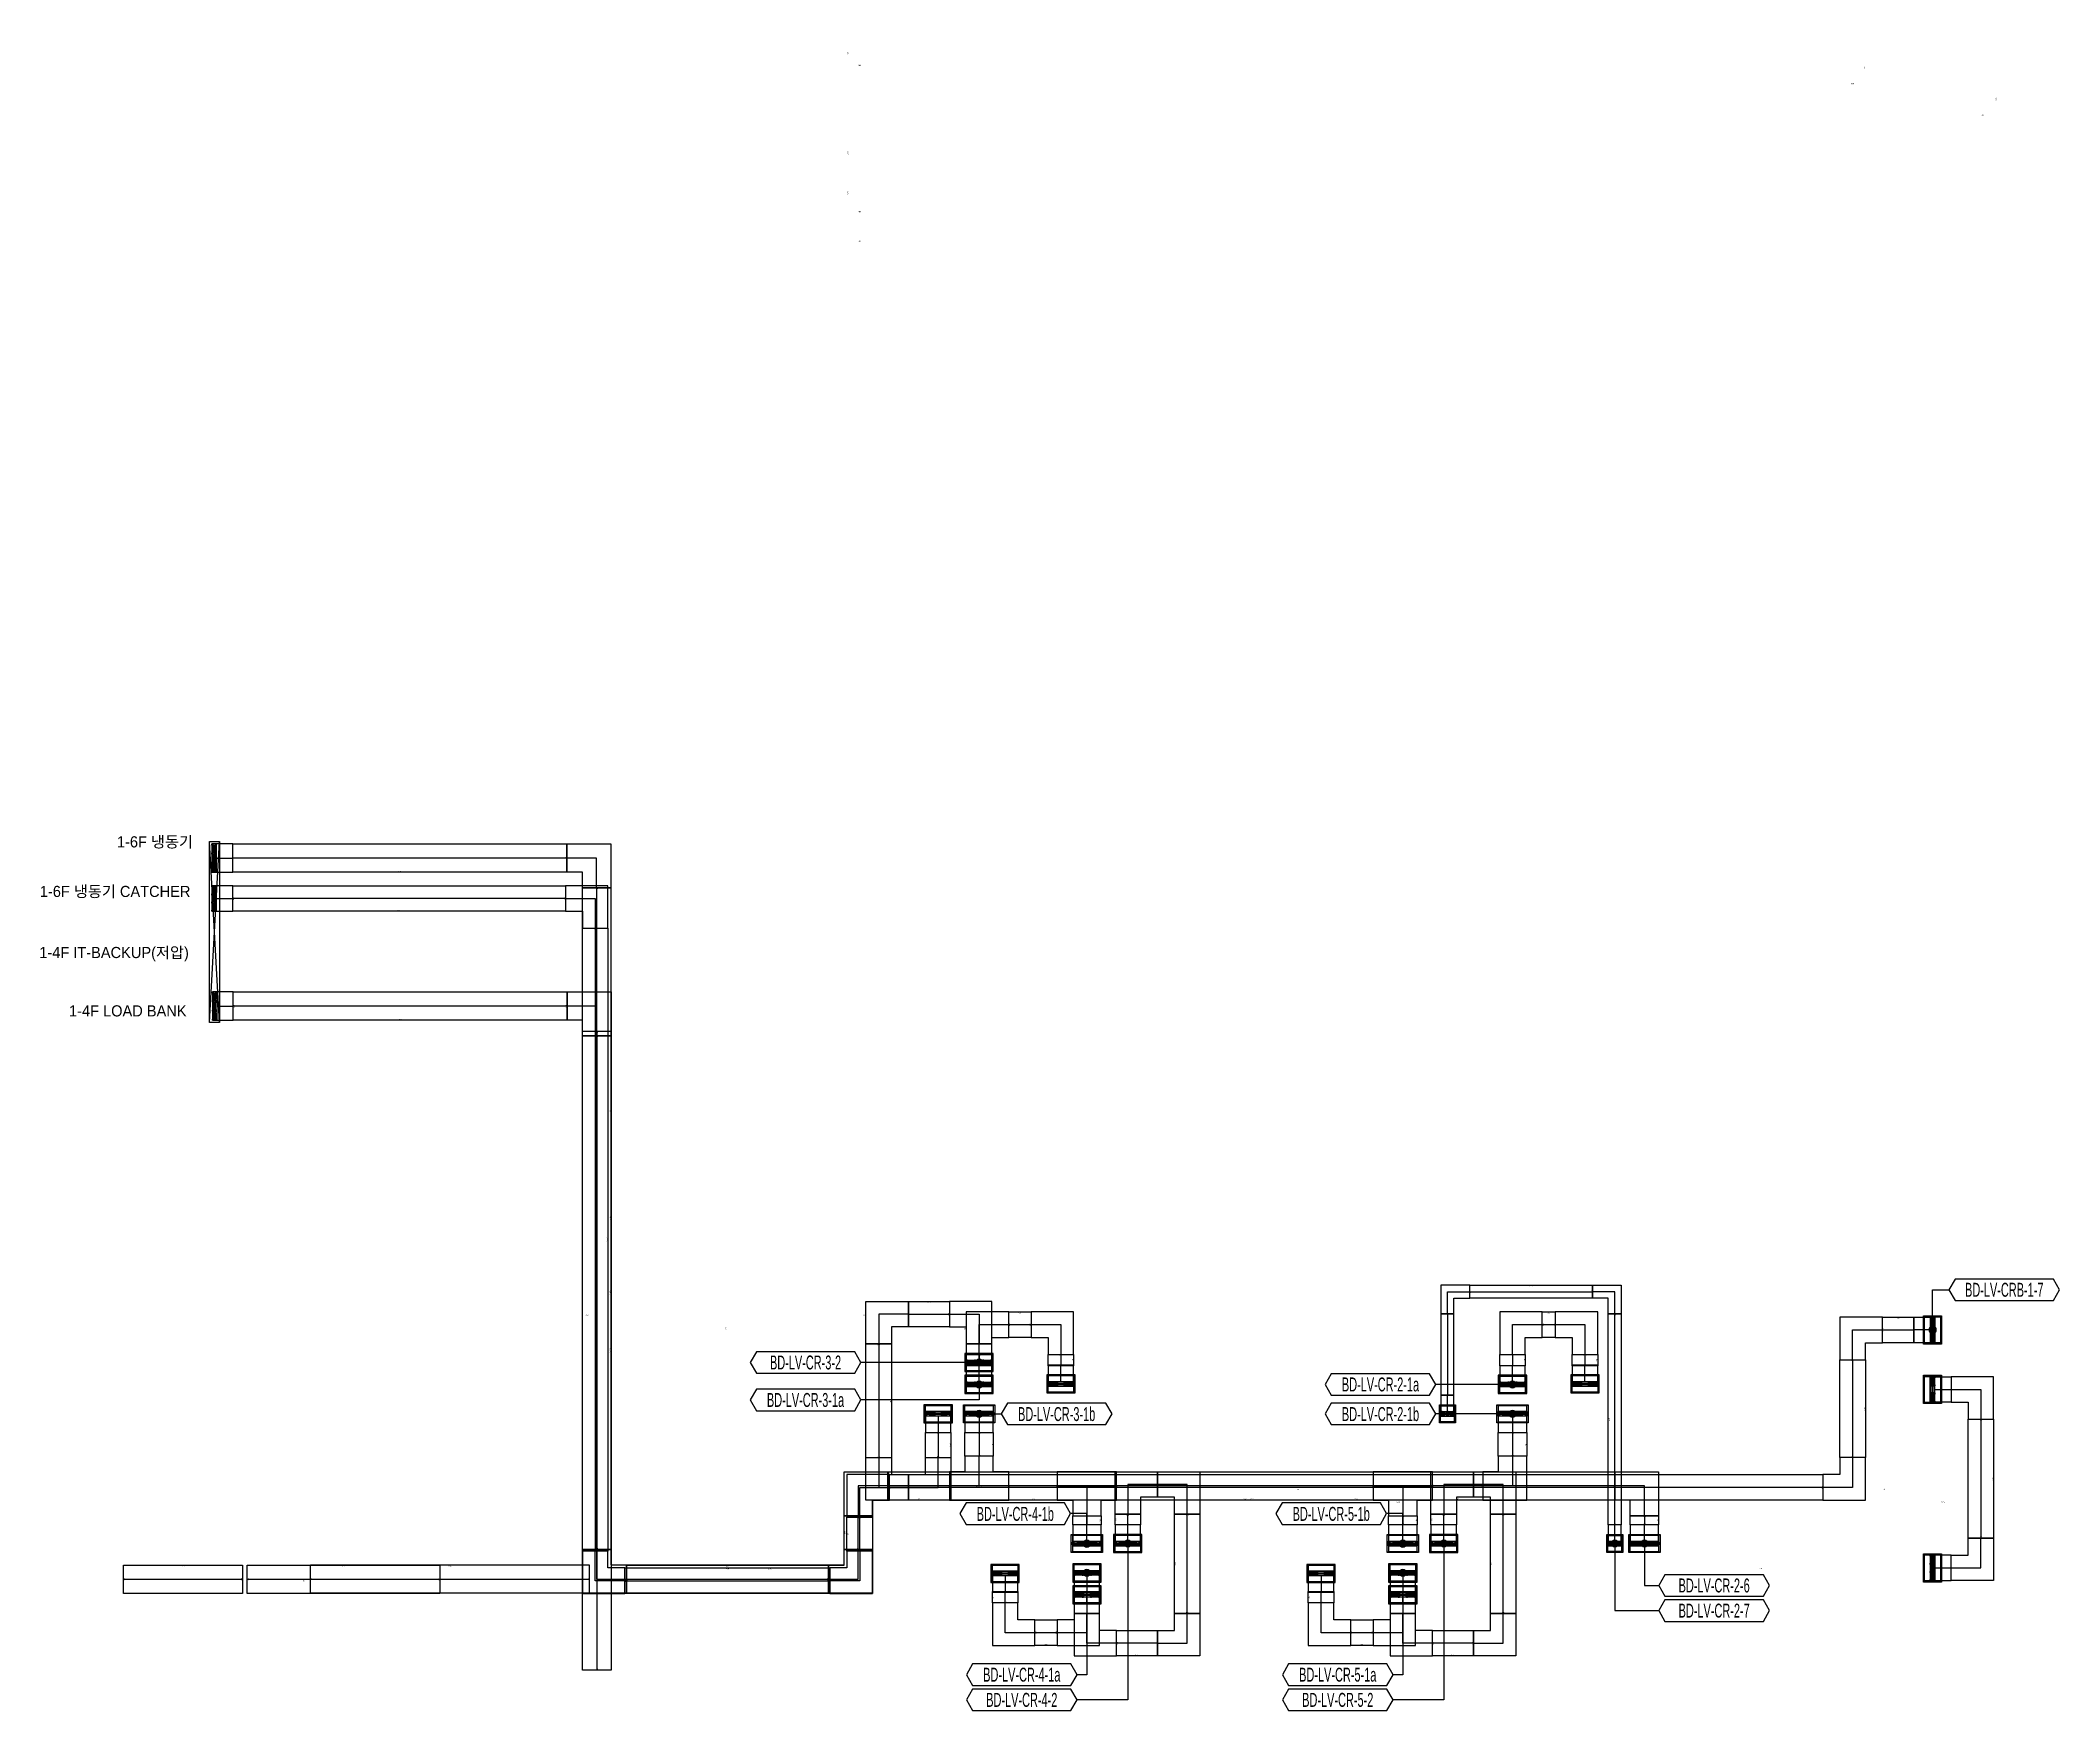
# Model space of a CAD drawing. Header units: millimetres. Extents: x 28486 to 374549, y -351975 to 868946.
# Drawn here: x 88551 to 142872, y 824015 to 868946 of the extents above; entities that cross this region are included whole.
import ezdxf
from ezdxf.enums import TextEntityAlignment as Align

# ---------------------------------------------------------------- set-up
doc = ezdxf.new("R2010")
doc.units = ezdxf.units.MM
doc.header["$LTSCALE"] = 150
doc.layers.get('Defpoints').update_dxf_attribs({"color": 150})
for name, color, linetype in [('-----00 SLAB OPEN-REV', 221, 'Continuous'), ('-----27 Bus Duct_LV_380-220V', 200, 'Continuous'), ('-----27 Bus Duct_LV_380-220V_LOAD BANK', 7, 'Continuous'), ('-----27 Bus Duct_LV_380-220V_UT', 41, 'Continuous'), ('-----27 Bus Duct_LV_380-220V_UT B', 71, 'Continuous'), ('-----29 주기', 1, 'Continuous'), ('-----30 Text', 2, 'Continuous'), ('-----99 Cable Schedule', 2, 'Continuous')]:
    doc.layers.add(name, color=color, linetype=linetype)
doc.styles.add('ELEC', font='')
doc.styles.get("Standard").update_dxf_attribs({"font": ''})
doc.styles.get('ELEC').set_extended_font_data('Dotum')
doc.styles.get('Standard').set_extended_font_data('Dotum')
doc.dimstyles.new('전기통신참고용-치수', dxfattribs={"dimscale": 15, "dimtxt": 2, "dimasz": 0, "dimexe": 0, "dimexo": 0, "dimgap": 0.4, "dimtad": 4, "dimdec": 0, "dimzin": 0, "dimdsep": 46, "dimtxsty": 'Standard', "dimblk": 'NONE', "dimcen": 0, "dimse1": 1, "dimse2": 1, "dimsd1": 1, "dimsd2": 1, "dimclrd": 8, "dimclre": 8, "dimclrt": 8, "dimadec": 0, "dimazin": 0, "dimtfac": 1, "dimtdec": 0, "dimtix": 1, "dimtmove": 2, "dimatfit": 0, "dimldrblk": 'NONE', "dimfxl": 2, "dimtolj": 1, "dimtzin": 0, "dimarcsym": 0})

# ---------------------------------------------------------------- blocks, each defined once
blk = doc.blocks.new('*U69')
at = {"color": 1}
for p, q in [((340, 343), (220, -343)), ((220, 343), (340, -343))]:
    blk.add_line(p, q, dxfattribs=at)
at = {"color": 0}
blk.add_lwpolyline([(-220, -343), (220, -343), (220, 343), (-220, 343)], close=True, dxfattribs=at)
at = {"color": 1}
blk.add_lwpolyline([(220, 0), (-220, 0)], dxfattribs=at)
at = {"color": 0}
blk.add_lwpolyline([(220, -343), (340, -343), (340, 343), (220, 343)], dxfattribs=at)
at = {"color": 1}
for points in [[(220, 123, -0.41421356), (222, 125), (262.8, 125, 0.41421356), (263.8, 126), (263.8, 310, 0.41421356), (262.8, 311), (222, 311, -0.41421356), (220, 313), (220, 343, -0.41421356), (221, 342), (221, 313, 0.41421356), (222, 312), (338, 312, 0.41421356), (339, 313), (339, 342, -0.41421356), (340, 343), (340, 313, -0.41421356), (338, 311), (297.2, 311, 0.41421356), (296.2, 310), (296.2, 126, 0.41421356), (297.2, 125), (338, 125, -0.41421356), (340, 123), (340, 111, -0.41421356), (339, 112), (339, 123, 0.41421356), (338, 124), (222, 124, 0.41421356), (221, 123), (221, 112, -0.41421356), (220, 111), (220, 111), (220, 111), (220, 111)], [(220, -95, -0.41421356), (222, -93), (262.8, -93, 0.41421356), (263.8, -92), (263.8, 92, 0.41421356), (262.8, 93), (222, 93, -0.41421356), (220, 95), (220, 109, -0.41421356), (221, 108), (221, 95, 0.41421356), (222, 94), (338, 94, 0.41421356), (339, 95), (339, 108, -0.41421356), (340, 109), (340, 95, -0.41421356), (338, 93), (297.2, 93, 0.41421356), (296.2, 92), (296.2, -92, 0.41421356), (297.2, -93), (338, -93, -0.41421356), (340, -95), (340, -108, -0.41421356), (339, -107), (339, -95, 0.41421356), (338, -94), (222, -94, 0.41421356), (221, -95), (221, -107, -0.41421356), (220, -108), (220, -108), (220, -108), (220, -108)], [(264.8, 126), (264.8, 310, -0.41421356), (265.8, 311), (294.2, 311, -0.41421356), (295.2, 310), (295.2, 126, -0.41421356), (294.2, 125), (265.8, 125, -0.41421356)], [(264.8, -92), (264.8, 92, -0.41421356), (265.8, 93), (294.2, 93, -0.41421356), (295.2, 92), (295.2, -92, -0.41421356), (294.2, -93), (265.8, -93, -0.41421356)], [(265.8, 127), (265.8, 309, -0.41421356), (266.8, 310), (271.15, 310, -0.41421356), (272.15, 309), (272.15, 127, -0.41421356), (271.15, 126), (266.8, 126, -0.41421356)], [(265.8, -91), (265.8, 91, -0.41421356), (266.8, 92), (271.15, 92, -0.41421356), (272.15, 91), (272.15, -91, -0.41421356), (271.15, -92), (266.8, -92, -0.41421356)], [(273.15, 127), (273.15, 309, -0.41421356), (274.15, 310), (278.5, 310, -0.41421356), (279.5, 309), (279.5, 127, -0.41421356), (278.5, 126), (274.15, 126, -0.41421356)], [(273.15, -91), (273.15, 91, -0.41421356), (274.15, 92), (278.5, 92, -0.41421356), (279.5, 91), (279.5, -91, -0.41421356), (278.5, -92), (274.15, -92, -0.41421356)], [(280.5, 127), (280.5, 309, -0.41421356), (281.5, 310), (285.85, 310, -0.41421356), (286.85, 309), (286.85, 127, -0.41421356), (285.85, 126), (281.5, 126, -0.41421356)], [(280.5, -91), (280.5, 91, -0.41421356), (281.5, 92), (285.85, 92, -0.41421356), (286.85, 91), (286.85, -91, -0.41421356), (285.85, -92), (281.5, -92, -0.41421356)], [(287.85, 127), (287.85, 309, -0.41421356), (288.85, 310), (293.2, 310, -0.41421356), (294.2, 309), (294.2, 127, -0.41421356), (293.2, 126), (288.85, 126, -0.41421356)], [(287.85, -91), (287.85, 91, -0.41421356), (288.85, 92), (293.2, 92, -0.41421356), (294.2, 91), (294.2, -91, -0.41421356), (293.2, -92), (288.85, -92, -0.41421356)], [(220, -313, -0.41421356), (222, -311), (262.8, -311, 0.41421356), (263.8, -310), (263.8, -126, 0.41421356), (262.8, -125), (222, -125, -0.41421356), (220, -123), (220, -110, -0.41421356), (221, -111), (221, -123, 0.41421356), (222, -124), (338, -124, 0.41421356), (339, -123), (339, -111, -0.41421356), (340, -110), (340, -123, -0.41421356), (338, -125), (297.2, -125, 0.41421356), (296.2, -126), (296.2, -310, 0.41421356), (297.2, -311), (338, -311, -0.41421356), (340, -313), (340, -343, -0.41421356), (339, -342), (339, -313, 0.41421356), (338, -312), (222, -312, 0.41421356), (221, -313), (221, -342, -0.41421356), (220, -343), (220, -343), (220, -343), (220, -343)], [(264.8, -310), (264.8, -126, -0.41421356), (265.8, -125), (294.2, -125, -0.41421356), (295.2, -126), (295.2, -310, -0.41421356), (294.2, -311), (265.8, -311, -0.41421356)], [(265.8, -309), (265.8, -127, -0.41421356), (266.8, -126), (271.15, -126, -0.41421356), (272.15, -127), (272.15, -309, -0.41421356), (271.15, -310), (266.8, -310, -0.41421356)], [(273.15, -309), (273.15, -127, -0.41421356), (274.15, -126), (278.5, -126, -0.41421356), (279.5, -127), (279.5, -309, -0.41421356), (278.5, -310), (274.15, -310, -0.41421356)], [(280.5, -309), (280.5, -127, -0.41421356), (281.5, -126), (285.85, -126, -0.41421356), (286.85, -127), (286.85, -309, -0.41421356), (285.85, -310), (281.5, -310, -0.41421356)], [(287.85, -309), (287.85, -127, -0.41421356), (288.85, -126), (293.2, -126, -0.41421356), (294.2, -127), (294.2, -309, -0.41421356), (293.2, -310), (288.85, -310, -0.41421356)]]:
    blk.add_lwpolyline(points, format="xyb", close=True, dxfattribs=at)
at = {"color": 0, "style": 'ELEC'}
blk.add_text('BD ELBOW(VERT)-AL 5000A', height=10, dxfattribs=at).set_placement((-215, -333), align=Align.MIDDLE_LEFT)
blk = doc.blocks.new('*U15')
at = {"color": 0}
blk.add_lwpolyline([(-382, -382), (800, -382), (800, 382), (382, 382), (382, 800), (-382, 800)], close=True, dxfattribs=at)
at = {"color": 1}
blk.add_lwpolyline([(800, 0), (0, 0), (0, 800)], dxfattribs=at)
at = {"color": 0, "style": 'ELEC'}
blk.add_text('BD ELBOW(HORIZ)-AL 6300A', height=10, dxfattribs=at).set_placement((-377, -372), align=Align.MIDDLE_LEFT)
blk = doc.blocks.new('*D2094')
at = {"layer": 'Defpoints', "color": 0, "transparency": 16777216}
for p in [(0, 12516), (764, 12516), (764, 12516), (0, 12395), (764, 12395), (764, 12395)]:
    blk.add_point(p, dxfattribs=at)
at = {"color": 0, "transparency": 16777216, "char_height": 30, "attachment_point": 5}
for insert in [(382, 12495), (382, 12374)]:
    blk.add_mtext('\\A1;{\\C0;764}', dxfattribs=dict(at, insert=insert))
blk = doc.blocks.new('_None')
blk = doc.blocks.new('*D2095')
at = {"layer": 'Defpoints', "color": 0, "transparency": 16777216}
for p in [(764, 12516), (764, 12516), (764, 12395), (764, 12395), (764, -1420), (764, -4666)]:
    blk.add_point(p, dxfattribs=at)
at = {"color": 0, "transparency": 16777216, "char_height": 30, "attachment_point": 5, "rotation": 90}
for s, insert in [('\\A1;{\\C0;13815}', (743, 5487)), ('\\A1;{\\C0;17182}', (743, 3925))]:
    blk.add_mtext(s, dxfattribs=dict(at, insert=insert))
blk = doc.blocks.new('*D2096')
at = {"layer": 'Defpoints', "color": 0, "transparency": 16777216}
for p in [(0, -1420), (764, -1420), (764, -1420), (0, -4666), (764, -4666), (764, -4666)]:
    blk.add_point(p, dxfattribs=at)
at = {"color": 0, "transparency": 16777216, "char_height": 30, "attachment_point": 5}
for insert in [(382, -1399), (382, -4645)]:
    blk.add_mtext('\\A1;{\\C0;764}', dxfattribs=dict(at, insert=insert))
blk = doc.blocks.new('*D2122')
at = {"layer": 'Defpoints', "color": 0, "transparency": 16777216}
for p in [(0, 28033), (764, 28033), (764, 28033)]:
    blk.add_point(p, dxfattribs=at)
at = {"color": 0, "transparency": 16777216, "insert": (382, 28012), "char_height": 30, "attachment_point": 5}
blk.add_mtext('\\A1;{\\C0;764}', dxfattribs=at)
blk = doc.blocks.new('*D2123')
at = {"layer": 'Defpoints', "color": 0, "transparency": 16777216}
for p in [(764, 28033), (764, 28033), (764, 8483)]:
    blk.add_point(p, dxfattribs=at)
at = {"color": 0, "transparency": 16777216, "insert": (743, 18258), "char_height": 30, "attachment_point": 5, "rotation": 90}
blk.add_mtext('\\A1;{\\C0;19550}', dxfattribs=at)
blk = doc.blocks.new('*D2124')
at = {"layer": 'Defpoints', "color": 0, "transparency": 16777216}
for p in [(0, 8483), (764, 8483), (764, 8483)]:
    blk.add_point(p, dxfattribs=at)
at = {"color": 0, "transparency": 16777216, "insert": (382, 8504), "char_height": 30, "attachment_point": 5}
blk.add_mtext('\\A1;{\\C0;764}', dxfattribs=at)
blk = doc.blocks.new('*U5')
at = {"color": 1}
for p, q in [((60, 382), (-60, -382)), ((-60, 382), (60, -382))]:
    blk.add_line(p, q, dxfattribs=at)
at = {"color": 0}
blk.add_line((0, 420.5), (0, -420.5), dxfattribs=at)
for points in [[(245, -420.5), (-245, -420.5), (-245, 420.5), (245, 420.5)], [(-215, -389.5), (215, -389.5), (215, 389.5), (-215, 389.5)]]:
    blk.add_lwpolyline(points, close=True, dxfattribs=at)
at = {"color": 1}
blk.add_lwpolyline([(60, -382), (-60, -382), (-60, 382), (60, 382)], close=True, dxfattribs=at)
for points in [[(-60, 136, -0.41421356), (-58, 138), (-17.2, 138, 0.41421356), (-16.2, 139), (-16.2, 349, 0.41421356), (-17.2, 350), (-58, 350, -0.41421356), (-60, 352), (-60, 382, -0.41421356), (-59, 381), (-59, 352, 0.41421356), (-58, 351), (58, 351, 0.41421356), (59, 352), (59, 381, -0.41421356), (60, 382), (60, 352, -0.41421356), (58, 350), (17.2, 350, 0.41421356), (16.2, 349), (16.2, 139, 0.41421356), (17.2, 138), (58, 138, -0.41421356), (60, 136), (60, 124, -0.41421356), (59, 125), (59, 136, 0.41421356), (58, 137), (-58, 137, 0.41421356), (-59, 136), (-59, 125, -0.41421356), (-60, 124), (-60, 124), (-60, 124), (-60, 124)], [(-60, -108, -0.41421356), (-58, -106), (-17.2, -106, 0.41421356), (-16.2, -105), (-16.2, 105, 0.41421356), (-17.2, 106), (-58, 106, -0.41421356), (-60, 108), (-60, 122, -0.41421356), (-59, 121), (-59, 108, 0.41421356), (-58, 107), (58, 107, 0.41421356), (59, 108), (59, 121, -0.41421356), (60, 122), (60, 108, -0.41421356), (58, 106), (17.2, 106, 0.41421356), (16.2, 105), (16.2, -105, 0.41421356), (17.2, -106), (58, -106, -0.41421356), (60, -108), (60, -121, -0.41421356), (59, -120), (59, -108, 0.41421356), (58, -107), (-58, -107, 0.41421356), (-59, -108), (-59, -120, -0.41421356), (-60, -121), (-60, -121), (-60, -121), (-60, -121)], [(-15.2, 139), (-15.2, 349, -0.41421356), (-14.2, 350), (14.2, 350, -0.41421356), (15.2, 349), (15.2, 139, -0.41421356), (14.2, 138), (-14.2, 138, -0.41421356)], [(-15.2, -105), (-15.2, 105, -0.41421356), (-14.2, 106), (14.2, 106, -0.41421356), (15.2, 105), (15.2, -105, -0.41421356), (14.2, -106), (-14.2, -106, -0.41421356)], [(-14.2, 140), (-14.2, 348, -0.41421356), (-13.2, 349), (-8.85, 349, -0.41421356), (-7.85, 348), (-7.85, 140, -0.41421356), (-8.85, 139), (-13.2, 139, -0.41421356)], [(-14.2, -104), (-14.2, 104, -0.41421356), (-13.2, 105), (-8.85, 105, -0.41421356), (-7.85, 104), (-7.85, -104, -0.41421356), (-8.85, -105), (-13.2, -105, -0.41421356)], [(-6.85, 140), (-6.85, 348, -0.41421356), (-5.85, 349), (-1.5, 349, -0.41421356), (-0.5, 348), (-0.5, 140, -0.41421356), (-1.5, 139), (-5.85, 139, -0.41421356)], [(-6.85, -104), (-6.85, 104, -0.41421356), (-5.85, 105), (-1.5, 105, -0.41421356), (-0.5, 104), (-0.5, -104, -0.41421356), (-1.5, -105), (-5.85, -105, -0.41421356)], [(0.5, 140), (0.5, 348, -0.41421356), (1.5, 349), (5.85, 349, -0.41421356), (6.85, 348), (6.85, 140, -0.41421356), (5.85, 139), (1.5, 139, -0.41421356)], [(0.5, -104), (0.5, 104, -0.41421356), (1.5, 105), (5.85, 105, -0.41421356), (6.85, 104), (6.85, -104, -0.41421356), (5.85, -105), (1.5, -105, -0.41421356)], [(7.85, 140), (7.85, 348, -0.41421356), (8.85, 349), (13.2, 349, -0.41421356), (14.2, 348), (14.2, 140, -0.41421356), (13.2, 139), (8.85, 139, -0.41421356)], [(7.85, -104), (7.85, 104, -0.41421356), (8.85, 105), (13.2, 105, -0.41421356), (14.2, 104), (14.2, -104, -0.41421356), (13.2, -105), (8.85, -105, -0.41421356)], [(-60, -352, -0.41421356), (-58, -350), (-17.2, -350, 0.41421356), (-16.2, -349), (-16.2, -139, 0.41421356), (-17.2, -138), (-58, -138, -0.41421356), (-60, -136), (-60, -123, -0.41421356), (-59, -124), (-59, -136, 0.41421356), (-58, -137), (58, -137, 0.41421356), (59, -136), (59, -124, -0.41421356), (60, -123), (60, -136, -0.41421356), (58, -138), (17.2, -138, 0.41421356), (16.2, -139), (16.2, -349, 0.41421356), (17.2, -350), (58, -350, -0.41421356), (60, -352), (60, -382, -0.41421356), (59, -381), (59, -352, 0.41421356), (58, -351), (-58, -351, 0.41421356), (-59, -352), (-59, -381, -0.41421356), (-60, -382), (-60, -382), (-60, -382), (-60, -382)], [(-15.2, -349), (-15.2, -139, -0.41421356), (-14.2, -138), (14.2, -138, -0.41421356), (15.2, -139), (15.2, -349, -0.41421356), (14.2, -350), (-14.2, -350, -0.41421356)], [(-14.2, -348), (-14.2, -140, -0.41421356), (-13.2, -139), (-8.85, -139, -0.41421356), (-7.85, -140), (-7.85, -348, -0.41421356), (-8.85, -349), (-13.2, -349, -0.41421356)], [(-6.85, -348), (-6.85, -140, -0.41421356), (-5.85, -139), (-1.5, -139, -0.41421356), (-0.5, -140), (-0.5, -348, -0.41421356), (-1.5, -349), (-5.85, -349, -0.41421356)], [(0.5, -348), (0.5, -140, -0.41421356), (1.5, -139), (5.85, -139, -0.41421356), (6.85, -140), (6.85, -348, -0.41421356), (5.85, -349), (1.5, -349, -0.41421356)], [(7.85, -348), (7.85, -140, -0.41421356), (8.85, -139), (13.2, -139, -0.41421356), (14.2, -140), (14.2, -348, -0.41421356), (13.2, -349), (8.85, -349, -0.41421356)]]:
    blk.add_lwpolyline(points, format="xyb", close=True, dxfattribs=at)
at = {"color": 0}
for centre in [(-230, 405), (-230, 135), (-25, 405), (25, 405), (230, 405), (230, 135), (-230, -135), (-230, -405), (-25, -405), (25, -405), (230, -135), (230, -405)]:
    blk.add_circle(centre, 6, dxfattribs=at)
at = {"color": 0, "style": 'ELEC'}
blk.add_text('BD Flanged End-AL 6300A', height=10, dxfattribs=at).set_placement((-210, -379.5), align=Align.MIDDLE_LEFT)
blk = doc.blocks.new('*U7')
at = {"color": 1}
for p, q in [((340, 382), (220, -382)), ((220, 382), (340, -382))]:
    blk.add_line(p, q, dxfattribs=at)
at = {"color": 0}
blk.add_lwpolyline([(-220, -382), (220, -382), (220, 382), (-220, 382)], close=True, dxfattribs=at)
at = {"color": 1}
blk.add_lwpolyline([(220, 0), (-220, 0)], dxfattribs=at)
at = {"color": 0}
blk.add_lwpolyline([(220, -382), (340, -382), (340, 382), (220, 382)], dxfattribs=at)
at = {"color": 1}
for points in [[(220, 136, -0.41421356), (222, 138), (262.8, 138, 0.41421356), (263.8, 139), (263.8, 349, 0.41421356), (262.8, 350), (222, 350, -0.41421356), (220, 352), (220, 382, -0.41421356), (221, 381), (221, 352, 0.41421356), (222, 351), (338, 351, 0.41421356), (339, 352), (339, 381, -0.41421356), (340, 382), (340, 352, -0.41421356), (338, 350), (297.2, 350, 0.41421356), (296.2, 349), (296.2, 139, 0.41421356), (297.2, 138), (338, 138, -0.41421356), (340, 136), (340, 124, -0.41421356), (339, 125), (339, 136, 0.41421356), (338, 137), (222, 137, 0.41421356), (221, 136), (221, 125, -0.41421356), (220, 124), (220, 124), (220, 124), (220, 124)], [(220, -108, -0.41421356), (222, -106), (262.8, -106, 0.41421356), (263.8, -105), (263.8, 105, 0.41421356), (262.8, 106), (222, 106, -0.41421356), (220, 108), (220, 122, -0.41421356), (221, 121), (221, 108, 0.41421356), (222, 107), (338, 107, 0.41421356), (339, 108), (339, 121, -0.41421356), (340, 122), (340, 108, -0.41421356), (338, 106), (297.2, 106, 0.41421356), (296.2, 105), (296.2, -105, 0.41421356), (297.2, -106), (338, -106, -0.41421356), (340, -108), (340, -121, -0.41421356), (339, -120), (339, -108, 0.41421356), (338, -107), (222, -107, 0.41421356), (221, -108), (221, -120, -0.41421356), (220, -121), (220, -121), (220, -121), (220, -121)], [(264.8, 139), (264.8, 349, -0.41421356), (265.8, 350), (294.2, 350, -0.41421356), (295.2, 349), (295.2, 139, -0.41421356), (294.2, 138), (265.8, 138, -0.41421356)], [(264.8, -105), (264.8, 105, -0.41421356), (265.8, 106), (294.2, 106, -0.41421356), (295.2, 105), (295.2, -105, -0.41421356), (294.2, -106), (265.8, -106, -0.41421356)], [(265.8, 140), (265.8, 348, -0.41421356), (266.8, 349), (271.15, 349, -0.41421356), (272.15, 348), (272.15, 140, -0.41421356), (271.15, 139), (266.8, 139, -0.41421356)], [(265.8, -104), (265.8, 104, -0.41421356), (266.8, 105), (271.15, 105, -0.41421356), (272.15, 104), (272.15, -104, -0.41421356), (271.15, -105), (266.8, -105, -0.41421356)], [(273.15, 140), (273.15, 348, -0.41421356), (274.15, 349), (278.5, 349, -0.41421356), (279.5, 348), (279.5, 140, -0.41421356), (278.5, 139), (274.15, 139, -0.41421356)], [(273.15, -104), (273.15, 104, -0.41421356), (274.15, 105), (278.5, 105, -0.41421356), (279.5, 104), (279.5, -104, -0.41421356), (278.5, -105), (274.15, -105, -0.41421356)], [(280.5, 140), (280.5, 348, -0.41421356), (281.5, 349), (285.85, 349, -0.41421356), (286.85, 348), (286.85, 140, -0.41421356), (285.85, 139), (281.5, 139, -0.41421356)], [(280.5, -104), (280.5, 104, -0.41421356), (281.5, 105), (285.85, 105, -0.41421356), (286.85, 104), (286.85, -104, -0.41421356), (285.85, -105), (281.5, -105, -0.41421356)], [(287.85, 140), (287.85, 348, -0.41421356), (288.85, 349), (293.2, 349, -0.41421356), (294.2, 348), (294.2, 140, -0.41421356), (293.2, 139), (288.85, 139, -0.41421356)], [(287.85, -104), (287.85, 104, -0.41421356), (288.85, 105), (293.2, 105, -0.41421356), (294.2, 104), (294.2, -104, -0.41421356), (293.2, -105), (288.85, -105, -0.41421356)], [(220, -352, -0.41421356), (222, -350), (262.8, -350, 0.41421356), (263.8, -349), (263.8, -139, 0.41421356), (262.8, -138), (222, -138, -0.41421356), (220, -136), (220, -123, -0.41421356), (221, -124), (221, -136, 0.41421356), (222, -137), (338, -137, 0.41421356), (339, -136), (339, -124, -0.41421356), (340, -123), (340, -136, -0.41421356), (338, -138), (297.2, -138, 0.41421356), (296.2, -139), (296.2, -349, 0.41421356), (297.2, -350), (338, -350, -0.41421356), (340, -352), (340, -382, -0.41421356), (339, -381), (339, -352, 0.41421356), (338, -351), (222, -351, 0.41421356), (221, -352), (221, -381, -0.41421356), (220, -382), (220, -382), (220, -382), (220, -382)], [(264.8, -349), (264.8, -139, -0.41421356), (265.8, -138), (294.2, -138, -0.41421356), (295.2, -139), (295.2, -349, -0.41421356), (294.2, -350), (265.8, -350, -0.41421356)], [(265.8, -348), (265.8, -140, -0.41421356), (266.8, -139), (271.15, -139, -0.41421356), (272.15, -140), (272.15, -348, -0.41421356), (271.15, -349), (266.8, -349, -0.41421356)], [(273.15, -348), (273.15, -140, -0.41421356), (274.15, -139), (278.5, -139, -0.41421356), (279.5, -140), (279.5, -348, -0.41421356), (278.5, -349), (274.15, -349, -0.41421356)], [(280.5, -348), (280.5, -140, -0.41421356), (281.5, -139), (285.85, -139, -0.41421356), (286.85, -140), (286.85, -348, -0.41421356), (285.85, -349), (281.5, -349, -0.41421356)], [(287.85, -348), (287.85, -140, -0.41421356), (288.85, -139), (293.2, -139, -0.41421356), (294.2, -140), (294.2, -348, -0.41421356), (293.2, -349), (288.85, -349, -0.41421356)]]:
    blk.add_lwpolyline(points, format="xyb", close=True, dxfattribs=at)
at = {"color": 0, "style": 'ELEC'}
blk.add_text('BD ELBOW(VERT)-AL 6300A', height=10, dxfattribs=at).set_placement((-215, -372), align=Align.MIDDLE_LEFT)
blk = doc.blocks.new('*D780')
at = {"layer": 'Defpoints', "color": 0, "transparency": 16777216}
for p in [(0, 1472), (764, 1472), (764, 1472)]:
    blk.add_point(p, dxfattribs=at)
at = {"color": 0, "transparency": 16777216, "insert": (382, 1451), "char_height": 30, "attachment_point": 5}
blk.add_mtext('\\A1;{\\C0;764}', dxfattribs=at)
blk = doc.blocks.new('*D781')
at = {"layer": 'Defpoints', "color": 0, "transparency": 16777216}
for p in [(764, 1472), (764, 1472), (764, 1223)]:
    blk.add_point(p, dxfattribs=at)
at = {"color": 0, "transparency": 16777216, "insert": (743, 1348), "char_height": 30, "attachment_point": 5, "rotation": 90}
blk.add_mtext('\\A1;{\\C0;249}', dxfattribs=at)
blk = doc.blocks.new('*D782')
at = {"layer": 'Defpoints', "color": 0, "transparency": 16777216}
for p in [(0, 1223), (764, 1223), (764, 1223)]:
    blk.add_point(p, dxfattribs=at)
at = {"color": 0, "transparency": 16777216, "insert": (382, 1244), "char_height": 30, "attachment_point": 5}
blk.add_mtext('\\A1;{\\C0;764}', dxfattribs=at)
blk = doc.blocks.new('*U63')
at = {"color": 1}
for p, q in [((60, 176), (-60, -176)), ((-60, 176), (60, -176))]:
    blk.add_line(p, q, dxfattribs=at)
at = {"color": 0}
blk.add_line((0, 214.5), (0, -214.5), dxfattribs=at)
for points in [[(245, -214.5), (-245, -214.5), (-245, 214.5), (245, 214.5)], [(215, -183.5), (-215, -183.5), (-215, 183.5), (215, 183.5)]]:
    blk.add_lwpolyline(points, close=True, dxfattribs=at)
at = {"color": 1}
blk.add_lwpolyline([(60, -176), (-60, -176), (-60, 176), (60, 176)], close=True, dxfattribs=at)
for points in [[(-60, 14, -0.41421356), (-58, 16), (-17.2, 16, 0.41421356), (-16.2, 17), (-16.2, 143, 0.41421356), (-17.2, 144), (-58, 144, -0.41421356), (-60, 146), (-60, 176, -0.41421356), (-59, 175), (-59, 146, 0.41421356), (-58, 145), (58, 145, 0.41421356), (59, 146), (59, 175, -0.41421356), (60, 176), (60, 146, -0.41421356), (58, 144), (17.2, 144, 0.41421356), (16.2, 143), (16.2, 17, 0.41421356), (17.2, 16), (58, 16, -0.41421356), (60, 14), (60, 2, -0.41421356), (59, 3), (59, 14, 0.41421356), (58, 15), (-58, 15, 0.41421356), (-59, 14), (-59, 3, -0.41421356), (-60, 2), (-60, 2), (-60, 2), (-60, 2)], [(-60, -146, -0.41421356), (-58, -144), (-17.2, -144, 0.41421356), (-16.2, -143), (-16.2, -17, 0.41421356), (-17.2, -16), (-58, -16, -0.41421356), (-60, -14), (-60, 0, -0.41421356), (-59, -1), (-59, -14, 0.41421356), (-58, -15), (58, -15, 0.41421356), (59, -14), (59, -1, -0.41421356), (60, 0), (60, -14, -0.41421356), (58, -16), (17.2, -16, 0.41421356), (16.2, -17), (16.2, -143, 0.41421356), (17.2, -144), (58, -144, -0.41421356), (60, -146), (60, -176, -0.41421356), (59, -175), (59, -146, 0.41421356), (58, -145), (-58, -145, 0.41421356), (-59, -146), (-59, -175, -0.41421356), (-60, -176), (-60, -176), (-60, -176), (-60, -176)], [(-15.2, 17), (-15.2, 143, -0.41421356), (-14.2, 144), (14.2, 144, -0.41421356), (15.2, 143), (15.2, 17, -0.41421356), (14.2, 16), (-14.2, 16, -0.41421356)], [(-14.2, 18), (-14.2, 142, -0.41421356), (-13.2, 143), (-8.85, 143, -0.41421356), (-7.85, 142), (-7.85, 18, -0.41421356), (-8.85, 17), (-13.2, 17, -0.41421356)], [(-6.85, 18), (-6.85, 142, -0.41421356), (-5.85, 143), (-1.5, 143, -0.41421356), (-0.5, 142), (-0.5, 18, -0.41421356), (-1.5, 17), (-5.85, 17, -0.41421356)], [(0.5, 18), (0.5, 142, -0.41421356), (1.5, 143), (5.85, 143, -0.41421356), (6.85, 142), (6.85, 18, -0.41421356), (5.85, 17), (1.5, 17, -0.41421356)], [(7.85, 18), (7.85, 142, -0.41421356), (8.85, 143), (13.2, 143, -0.41421356), (14.2, 142), (14.2, 18, -0.41421356), (13.2, 17), (8.85, 17, -0.41421356)], [(-15.2, -143), (-15.2, -17, -0.41421356), (-14.2, -16), (14.2, -16, -0.41421356), (15.2, -17), (15.2, -143, -0.41421356), (14.2, -144), (-14.2, -144, -0.41421356)], [(-14.2, -142), (-14.2, -18, -0.41421356), (-13.2, -17), (-8.85, -17, -0.41421356), (-7.85, -18), (-7.85, -142, -0.41421356), (-8.85, -143), (-13.2, -143, -0.41421356)], [(-6.85, -142), (-6.85, -18, -0.41421356), (-5.85, -17), (-1.5, -17, -0.41421356), (-0.5, -18), (-0.5, -142, -0.41421356), (-1.5, -143), (-5.85, -143, -0.41421356)], [(0.5, -142), (0.5, -18, -0.41421356), (1.5, -17), (5.85, -17, -0.41421356), (6.85, -18), (6.85, -142, -0.41421356), (5.85, -143), (1.5, -143, -0.41421356)], [(7.85, -142), (7.85, -18, -0.41421356), (8.85, -17), (13.2, -17, -0.41421356), (14.2, -18), (14.2, -142, -0.41421356), (13.2, -143), (8.85, -143, -0.41421356)]]:
    blk.add_lwpolyline(points, format="xyb", close=True, dxfattribs=at)
at = {"color": 0}
for centre in [(-230, 199), (-230, 0), (-25, 199), (25, 199), (230, 199), (230, 0), (-230, -199), (-25, -199), (25, -199), (230, -199)]:
    blk.add_circle(centre, 5, dxfattribs=at)
at = {"color": 0, "style": 'ELEC'}
blk.add_text('BD Flanged End-AL 2500A', height=10, dxfattribs=at).set_placement((-210, -173.5), align=Align.MIDDLE_LEFT)
blk = doc.blocks.new('*U64')
at = {"color": 1}
for p, q in [((340, 176), (220, -176)), ((220, 176), (340, -176))]:
    blk.add_line(p, q, dxfattribs=at)
at = {"color": 0}
blk.add_lwpolyline([(-220, -176), (220, -176), (220, 176), (-220, 176)], close=True, dxfattribs=at)
at = {"color": 1}
blk.add_lwpolyline([(220, 0), (-220, 0)], dxfattribs=at)
at = {"color": 0}
blk.add_lwpolyline([(220, -176), (340, -176), (340, 176), (220, 176)], dxfattribs=at)
at = {"color": 1}
for points in [[(220, 14, -0.41421356), (222, 16), (262.8, 16, 0.41421356), (263.8, 17), (263.8, 143, 0.41421356), (262.8, 144), (222, 144, -0.41421356), (220, 146), (220, 176, -0.41421356), (221, 175), (221, 146, 0.41421356), (222, 145), (338, 145, 0.41421356), (339, 146), (339, 175, -0.41421356), (340, 176), (340, 146, -0.41421356), (338, 144), (297.2, 144, 0.41421356), (296.2, 143), (296.2, 17, 0.41421356), (297.2, 16), (338, 16, -0.41421356), (340, 14), (340, 2, -0.41421356), (339, 3), (339, 14, 0.41421356), (338, 15), (222, 15, 0.41421356), (221, 14), (221, 3, -0.41421356), (220, 2), (220, 2), (220, 2), (220, 2)], [(220, -146, -0.41421356), (222, -144), (262.8, -144, 0.41421356), (263.8, -143), (263.8, -17, 0.41421356), (262.8, -16), (222, -16, -0.41421356), (220, -14), (220, 0, -0.41421356), (221, -1), (221, -14, 0.41421356), (222, -15), (338, -15, 0.41421356), (339, -14), (339, -1, -0.41421356), (340, 0), (340, -14, -0.41421356), (338, -16), (297.2, -16, 0.41421356), (296.2, -17), (296.2, -143, 0.41421356), (297.2, -144), (338, -144, -0.41421356), (340, -146), (340, -176, -0.41421356), (339, -175), (339, -146, 0.41421356), (338, -145), (222, -145, 0.41421356), (221, -146), (221, -175, -0.41421356), (220, -176), (220, -176), (220, -176), (220, -176)], [(264.8, 17), (264.8, 143, -0.41421356), (265.8, 144), (294.2, 144, -0.41421356), (295.2, 143), (295.2, 17, -0.41421356), (294.2, 16), (265.8, 16, -0.41421356)], [(265.8, 18), (265.8, 142, -0.41421356), (266.8, 143), (271.15, 143, -0.41421356), (272.15, 142), (272.15, 18, -0.41421356), (271.15, 17), (266.8, 17, -0.41421356)], [(273.15, 18), (273.15, 142, -0.41421356), (274.15, 143), (278.5, 143, -0.41421356), (279.5, 142), (279.5, 18, -0.41421356), (278.5, 17), (274.15, 17, -0.41421356)], [(280.5, 18), (280.5, 142, -0.41421356), (281.5, 143), (285.85, 143, -0.41421356), (286.85, 142), (286.85, 18, -0.41421356), (285.85, 17), (281.5, 17, -0.41421356)], [(287.85, 18), (287.85, 142, -0.41421356), (288.85, 143), (293.2, 143, -0.41421356), (294.2, 142), (294.2, 18, -0.41421356), (293.2, 17), (288.85, 17, -0.41421356)], [(264.8, -143), (264.8, -17, -0.41421356), (265.8, -16), (294.2, -16, -0.41421356), (295.2, -17), (295.2, -143, -0.41421356), (294.2, -144), (265.8, -144, -0.41421356)], [(265.8, -142), (265.8, -18, -0.41421356), (266.8, -17), (271.15, -17, -0.41421356), (272.15, -18), (272.15, -142, -0.41421356), (271.15, -143), (266.8, -143, -0.41421356)], [(273.15, -142), (273.15, -18, -0.41421356), (274.15, -17), (278.5, -17, -0.41421356), (279.5, -18), (279.5, -142, -0.41421356), (278.5, -143), (274.15, -143, -0.41421356)], [(280.5, -142), (280.5, -18, -0.41421356), (281.5, -17), (285.85, -17, -0.41421356), (286.85, -18), (286.85, -142, -0.41421356), (285.85, -143), (281.5, -143, -0.41421356)], [(287.85, -142), (287.85, -18, -0.41421356), (288.85, -17), (293.2, -17, -0.41421356), (294.2, -18), (294.2, -142, -0.41421356), (293.2, -143), (288.85, -143, -0.41421356)]]:
    blk.add_lwpolyline(points, format="xyb", close=True, dxfattribs=at)
at = {"color": 0, "style": 'ELEC'}
blk.add_text('BD ELBOW(VERT)-AL 2500A', height=10, dxfattribs=at).set_placement((-215, -166), align=Align.MIDDLE_LEFT)
blk = doc.blocks.new('*D944')
at = {"layer": 'Defpoints', "color": 0, "transparency": 16777216}
for p in [(0, 62), (352, 62), (352, 62)]:
    blk.add_point(p, dxfattribs=at)
at = {"color": 0, "transparency": 16777216, "insert": (176, 41), "char_height": 30, "attachment_point": 5}
blk.add_mtext('\\A1;{\\C0;352}', dxfattribs=at)
blk = doc.blocks.new('*D945')
at = {"layer": 'Defpoints', "color": 0, "transparency": 16777216}
for p in [(352, 62), (352, 62), (352, -5613)]:
    blk.add_point(p, dxfattribs=at)
at = {"color": 0, "transparency": 16777216, "insert": (331, -2775), "char_height": 30, "attachment_point": 5, "rotation": 90}
blk.add_mtext('\\A1;{\\C0;5675}', dxfattribs=at)
blk = doc.blocks.new('*D946')
at = {"layer": 'Defpoints', "color": 0, "transparency": 16777216}
for p in [(0, -5613), (352, -5613), (352, -5613)]:
    blk.add_point(p, dxfattribs=at)
at = {"color": 0, "transparency": 16777216, "insert": (176, -5592), "char_height": 30, "attachment_point": 5}
blk.add_mtext('\\A1;{\\C0;352}', dxfattribs=at)
blk = doc.blocks.new('*D111')
at = {"layer": 'Defpoints', "color": 0, "transparency": 16777216}
for p in [(0, 11792), (764, 11792), (764, 11792)]:
    blk.add_point(p, dxfattribs=at)
at = {"color": 0, "transparency": 16777216, "insert": (382, 11771), "char_height": 30, "attachment_point": 5}
blk.add_mtext('\\A1;{\\C0;764}', dxfattribs=at)
blk = doc.blocks.new('*D112')
at = {"layer": 'Defpoints', "color": 0, "transparency": 16777216}
for p in [(764, 11792), (764, 11792), (764, 2800)]:
    blk.add_point(p, dxfattribs=at)
at = {"color": 0, "transparency": 16777216, "insert": (743, 7296), "char_height": 30, "attachment_point": 5, "rotation": 90}
blk.add_mtext('\\A1;{\\C0;8992}', dxfattribs=at)
blk = doc.blocks.new('*D113')
at = {"layer": 'Defpoints', "color": 0, "transparency": 16777216}
for p in [(0, 2800), (764, 2800), (764, 2800)]:
    blk.add_point(p, dxfattribs=at)
at = {"color": 0, "transparency": 16777216, "insert": (382, 2821), "char_height": 30, "attachment_point": 5}
blk.add_mtext('\\A1;{\\C0;764}', dxfattribs=at)
blk = doc.blocks.new('*D2090')
at = {"layer": 'Defpoints', "color": 0, "transparency": 16777216}
for p in [(0, 11670), (764, 11670), (764, 11670)]:
    blk.add_point(p, dxfattribs=at)
at = {"color": 0, "transparency": 16777216, "insert": (382, 11649), "char_height": 30, "attachment_point": 5}
blk.add_mtext('\\A1;{\\C0;764}', dxfattribs=at)
blk = doc.blocks.new('*D2091')
at = {"layer": 'Defpoints', "color": 0, "transparency": 16777216}
for p in [(764, 11670), (764, 11670), (764, -6127)]:
    blk.add_point(p, dxfattribs=at)
at = {"color": 0, "transparency": 16777216, "insert": (743, 2771), "char_height": 30, "attachment_point": 5, "rotation": 90}
blk.add_mtext('\\A1;{\\C0;17797}', dxfattribs=at)
blk = doc.blocks.new('*D2092')
at = {"layer": 'Defpoints', "color": 0, "transparency": 16777216}
for p in [(0, -6127), (764, -6127), (764, -6127)]:
    blk.add_point(p, dxfattribs=at)
at = {"color": 0, "transparency": 16777216, "insert": (382, -6106), "char_height": 30, "attachment_point": 5}
blk.add_mtext('\\A1;{\\C0;764}', dxfattribs=at)
blk = doc.blocks.new('*D2126')
at = {"layer": 'Defpoints', "color": 0, "transparency": 16777216}
for p in [(0, 11488), (764, 11488), (764, 11488)]:
    blk.add_point(p, dxfattribs=at)
at = {"color": 0, "transparency": 16777216, "insert": (382, 11467), "char_height": 30, "attachment_point": 5}
blk.add_mtext('\\A1;{\\C0;764}', dxfattribs=at)
blk = doc.blocks.new('*D2127')
at = {"layer": 'Defpoints', "color": 0, "transparency": 16777216}
for p in [(764, 11488), (764, 11488), (764, 9838)]:
    blk.add_point(p, dxfattribs=at)
at = {"color": 0, "transparency": 16777216, "insert": (743, 10663), "char_height": 30, "attachment_point": 5, "rotation": 90}
blk.add_mtext('\\A1;{\\C0;1650}', dxfattribs=at)
blk = doc.blocks.new('*D2128')
at = {"layer": 'Defpoints', "color": 0, "transparency": 16777216}
for p in [(0, 9838), (764, 9838), (764, 9838)]:
    blk.add_point(p, dxfattribs=at)
at = {"color": 0, "transparency": 16777216, "insert": (382, 9859), "char_height": 30, "attachment_point": 5}
blk.add_mtext('\\A1;{\\C0;764}', dxfattribs=at)
blk = doc.blocks.new('*D117')
at = {"layer": 'Defpoints', "color": 0, "transparency": 16777216}
for p in [(0, 9793), (686, 9793), (686, 9793)]:
    blk.add_point(p, dxfattribs=at)
at = {"color": 0, "transparency": 16777216, "insert": (343, 9772), "char_height": 30, "attachment_point": 5}
blk.add_mtext('\\A1;{\\C0;686}', dxfattribs=at)
blk = doc.blocks.new('*D118')
at = {"layer": 'Defpoints', "color": 0, "transparency": 16777216}
for p in [(686, 9793), (686, 9793), (686, 840)]:
    blk.add_point(p, dxfattribs=at)
at = {"color": 0, "transparency": 16777216, "insert": (665, 5316), "char_height": 30, "attachment_point": 5, "rotation": 90}
blk.add_mtext('\\A1;{\\C0;8953}', dxfattribs=at)
blk = doc.blocks.new('*D119')
at = {"layer": 'Defpoints', "color": 0, "transparency": 16777216}
for p in [(0, 840), (686, 840), (686, 840)]:
    blk.add_point(p, dxfattribs=at)
at = {"color": 0, "transparency": 16777216, "insert": (343, 861), "char_height": 30, "attachment_point": 5}
blk.add_mtext('\\A1;{\\C0;686}', dxfattribs=at)
blk = doc.blocks.new('*U74')
at = {"color": 0}
blk.add_lwpolyline([(-343, -343), (800, -343), (800, 343), (343, 343), (343, 800), (-343, 800)], close=True, dxfattribs=at)
at = {"color": 1}
blk.add_lwpolyline([(800, 0), (0, 0), (0, 800)], dxfattribs=at)
at = {"color": 0, "style": 'ELEC'}
blk.add_text('BD ELBOW(HORIZ)-AL 5000A', height=10, dxfattribs=at).set_placement((-338, -333), align=Align.MIDDLE_LEFT)
blk = doc.blocks.new('*U79')
at = {"color": 1}
for p, q in [((60, 343), (-60, -343)), ((-60, 343), (60, -343))]:
    blk.add_line(p, q, dxfattribs=at)
at = {"color": 0}
blk.add_line((0, 381.5), (0, -381.5), dxfattribs=at)
for points in [[(-245, -381.5), (245, -381.5), (245, 381.5), (-245, 381.5)], [(-215, -350.5), (215, -350.5), (215, 350.5), (-215, 350.5)]]:
    blk.add_lwpolyline(points, close=True, dxfattribs=at)
at = {"color": 1}
blk.add_lwpolyline([(60, -343), (-60, -343), (-60, 343), (60, 343)], close=True, dxfattribs=at)
for points in [[(-60, 123, -0.41421356), (-58, 125), (-17.2, 125, 0.41421356), (-16.2, 126), (-16.2, 310, 0.41421356), (-17.2, 311), (-58, 311, -0.41421356), (-60, 313), (-60, 343, -0.41421356), (-59, 342), (-59, 313, 0.41421356), (-58, 312), (58, 312, 0.41421356), (59, 313), (59, 342, -0.41421356), (60, 343), (60, 313, -0.41421356), (58, 311), (17.2, 311, 0.41421356), (16.2, 310), (16.2, 126, 0.41421356), (17.2, 125), (58, 125, -0.41421356), (60, 123), (60, 111, -0.41421356), (59, 112), (59, 123, 0.41421356), (58, 124), (-58, 124, 0.41421356), (-59, 123), (-59, 112, -0.41421356), (-60, 111), (-60, 111), (-60, 111), (-60, 111)], [(-60, -95, -0.41421356), (-58, -93), (-17.2, -93, 0.41421356), (-16.2, -92), (-16.2, 92, 0.41421356), (-17.2, 93), (-58, 93, -0.41421356), (-60, 95), (-60, 109, -0.41421356), (-59, 108), (-59, 95, 0.41421356), (-58, 94), (58, 94, 0.41421356), (59, 95), (59, 108, -0.41421356), (60, 109), (60, 95, -0.41421356), (58, 93), (17.2, 93, 0.41421356), (16.2, 92), (16.2, -92, 0.41421356), (17.2, -93), (58, -93, -0.41421356), (60, -95), (60, -108, -0.41421356), (59, -107), (59, -95, 0.41421356), (58, -94), (-58, -94, 0.41421356), (-59, -95), (-59, -107, -0.41421356), (-60, -108), (-60, -108), (-60, -108), (-60, -108)], [(-15.2, 126), (-15.2, 310, -0.41421356), (-14.2, 311), (14.2, 311, -0.41421356), (15.2, 310), (15.2, 126, -0.41421356), (14.2, 125), (-14.2, 125, -0.41421356)], [(-15.2, -92), (-15.2, 92, -0.41421356), (-14.2, 93), (14.2, 93, -0.41421356), (15.2, 92), (15.2, -92, -0.41421356), (14.2, -93), (-14.2, -93, -0.41421356)], [(-14.2, 127), (-14.2, 309, -0.41421356), (-13.2, 310), (-8.85, 310, -0.41421356), (-7.85, 309), (-7.85, 127, -0.41421356), (-8.85, 126), (-13.2, 126, -0.41421356)], [(-14.2, -91), (-14.2, 91, -0.41421356), (-13.2, 92), (-8.85, 92, -0.41421356), (-7.85, 91), (-7.85, -91, -0.41421356), (-8.85, -92), (-13.2, -92, -0.41421356)], [(-6.85, 127), (-6.85, 309, -0.41421356), (-5.85, 310), (-1.5, 310, -0.41421356), (-0.5, 309), (-0.5, 127, -0.41421356), (-1.5, 126), (-5.85, 126, -0.41421356)], [(-6.85, -91), (-6.85, 91, -0.41421356), (-5.85, 92), (-1.5, 92, -0.41421356), (-0.5, 91), (-0.5, -91, -0.41421356), (-1.5, -92), (-5.85, -92, -0.41421356)], [(0.5, 127), (0.5, 309, -0.41421356), (1.5, 310), (5.85, 310, -0.41421356), (6.85, 309), (6.85, 127, -0.41421356), (5.85, 126), (1.5, 126, -0.41421356)], [(0.5, -91), (0.5, 91, -0.41421356), (1.5, 92), (5.85, 92, -0.41421356), (6.85, 91), (6.85, -91, -0.41421356), (5.85, -92), (1.5, -92, -0.41421356)], [(7.85, 127), (7.85, 309, -0.41421356), (8.85, 310), (13.2, 310, -0.41421356), (14.2, 309), (14.2, 127, -0.41421356), (13.2, 126), (8.85, 126, -0.41421356)], [(7.85, -91), (7.85, 91, -0.41421356), (8.85, 92), (13.2, 92, -0.41421356), (14.2, 91), (14.2, -91, -0.41421356), (13.2, -92), (8.85, -92, -0.41421356)], [(-60, -313, -0.41421356), (-58, -311), (-17.2, -311, 0.41421356), (-16.2, -310), (-16.2, -126, 0.41421356), (-17.2, -125), (-58, -125, -0.41421356), (-60, -123), (-60, -110, -0.41421356), (-59, -111), (-59, -123, 0.41421356), (-58, -124), (58, -124, 0.41421356), (59, -123), (59, -111, -0.41421356), (60, -110), (60, -123, -0.41421356), (58, -125), (17.2, -125, 0.41421356), (16.2, -126), (16.2, -310, 0.41421356), (17.2, -311), (58, -311, -0.41421356), (60, -313), (60, -343, -0.41421356), (59, -342), (59, -313, 0.41421356), (58, -312), (-58, -312, 0.41421356), (-59, -313), (-59, -342, -0.41421356), (-60, -343), (-60, -343), (-60, -343), (-60, -343)], [(-15.2, -310), (-15.2, -126, -0.41421356), (-14.2, -125), (14.2, -125, -0.41421356), (15.2, -126), (15.2, -310, -0.41421356), (14.2, -311), (-14.2, -311, -0.41421356)], [(-14.2, -309), (-14.2, -127, -0.41421356), (-13.2, -126), (-8.85, -126, -0.41421356), (-7.85, -127), (-7.85, -309, -0.41421356), (-8.85, -310), (-13.2, -310, -0.41421356)], [(-6.85, -309), (-6.85, -127, -0.41421356), (-5.85, -126), (-1.5, -126, -0.41421356), (-0.5, -127), (-0.5, -309, -0.41421356), (-1.5, -310), (-5.85, -310, -0.41421356)], [(0.5, -309), (0.5, -127, -0.41421356), (1.5, -126), (5.85, -126, -0.41421356), (6.85, -127), (6.85, -309, -0.41421356), (5.85, -310), (1.5, -310, -0.41421356)], [(7.85, -309), (7.85, -127, -0.41421356), (8.85, -126), (13.2, -126, -0.41421356), (14.2, -127), (14.2, -309, -0.41421356), (13.2, -310), (8.85, -310, -0.41421356)]]:
    blk.add_lwpolyline(points, format="xyb", close=True, dxfattribs=at)
at = {"color": 0}
for centre in [(-230, 366), (-230, 122), (-25, 366), (25, 366), (230, 366), (230, 122), (-230, -122), (-230, -366), (-25, -366), (25, -366), (230, -122), (230, -366)]:
    blk.add_circle(centre, 6, dxfattribs=at)
at = {"color": 0, "style": 'ELEC'}
blk.add_text('BD Flanged End-AL 5000A', height=10, dxfattribs=at).set_placement((-210, -340.5), align=Align.MIDDLE_LEFT)
blk = doc.blocks.new('*D2086')
at = {"layer": 'Defpoints', "color": 0, "transparency": 16777216}
for p in [(0, 9793), (686, 9793), (686, 9793)]:
    blk.add_point(p, dxfattribs=at)
at = {"color": 0, "transparency": 16777216, "insert": (343, 9772), "char_height": 30, "attachment_point": 5}
blk.add_mtext('\\A1;{\\C0;686}', dxfattribs=at)
blk = doc.blocks.new('*D2087')
at = {"layer": 'Defpoints', "color": 0, "transparency": 16777216}
for p in [(686, 9793), (686, 9793), (0, 5214), (764, 5214), (764, 5214), (686, -6961)]:
    blk.add_point(p, dxfattribs=at)
at = {"color": 0, "transparency": 16777216, "insert": (382, 5193), "char_height": 30, "attachment_point": 5}
blk.add_mtext('\\A1;{\\C0;764}', dxfattribs=at)
at = {"color": 0, "transparency": 16777216, "insert": (665, 1416), "char_height": 30, "attachment_point": 5, "rotation": 90}
blk.add_mtext('\\A1;{\\C0;16754}', dxfattribs=at)
blk = doc.blocks.new('*D2088')
at = {"layer": 'Defpoints', "color": 0, "transparency": 16777216}
for p in [(764, 5214), (764, 5214), (764, 4506), (0, -6961), (686, -6961), (686, -6961)]:
    blk.add_point(p, dxfattribs=at)
at = {"color": 0, "transparency": 16777216, "insert": (743, 4860), "char_height": 30, "attachment_point": 5, "rotation": 90}
blk.add_mtext('\\A1;{\\C0;708}', dxfattribs=at)
at = {"color": 0, "transparency": 16777216, "insert": (343, -6940), "char_height": 30, "attachment_point": 5}
blk.add_mtext('\\A1;{\\C0;686}', dxfattribs=at)
blk = doc.blocks.new('*D2107')
at = {"layer": 'Defpoints', "color": 0, "transparency": 16777216}
for p in [(764, 12840), (764, 12840), (764, 9641), (0, 8011), (686, 8011), (686, 8011), (764, -689), (764, -689), (764, -6127)]:
    blk.add_point(p, dxfattribs=at)
at = {"color": 0, "transparency": 16777216, "char_height": 30, "attachment_point": 5, "rotation": 90}
for s, insert in [('\\A1;{\\C0;3199}', (743, 11240)), ('\\A1;{\\C0;5438}', (743, -3408))]:
    blk.add_mtext(s, dxfattribs=dict(at, insert=insert))
at = {"color": 0, "transparency": 16777216, "insert": (343, 7990), "char_height": 30, "attachment_point": 5}
blk.add_mtext('\\A1;{\\C0;686}', dxfattribs=at)
blk = doc.blocks.new('*D2108')
at = {"layer": 'Defpoints', "color": 0, "transparency": 16777216}
for p in [(0, 9641), (764, 9641), (764, 9641), (686, 8011), (686, 8011), (0, -6127), (764, -6127), (764, -6127), (686, -17100)]:
    blk.add_point(p, dxfattribs=at)
at = {"color": 0, "transparency": 16777216, "char_height": 30, "attachment_point": 5}
for insert in [(382, 9662), (382, -6106)]:
    blk.add_mtext('\\A1;{\\C0;764}', dxfattribs=dict(at, insert=insert))
at = {"color": 0, "transparency": 16777216, "insert": (665, -4545), "char_height": 30, "attachment_point": 5, "rotation": 90}
blk.add_mtext('\\A1;{\\C0;25111}', dxfattribs=at)
blk = doc.blocks.new('*D2109')
at = {"layer": 'Defpoints', "color": 0, "transparency": 16777216}
for p in [(0, -17100), (686, -17100), (686, -17100)]:
    blk.add_point(p, dxfattribs=at)
at = {"color": 0, "transparency": 16777216, "insert": (343, -17079), "char_height": 30, "attachment_point": 5}
blk.add_mtext('\\A1;{\\C0;686}', dxfattribs=at)
blk = doc.blocks.new('*D474')
at = {"layer": 'Defpoints', "color": 0, "transparency": 16777216}
for p in [(0, 3950), (686, 3950), (686, 3950)]:
    blk.add_point(p, dxfattribs=at)
at = {"color": 0, "transparency": 16777216, "insert": (343, 3929), "char_height": 30, "attachment_point": 5}
blk.add_mtext('\\A1;{\\C0;686}', dxfattribs=at)
blk = doc.blocks.new('*D475')
at = {"layer": 'Defpoints', "color": 0, "transparency": 16777216}
for p in [(686, 3950), (686, 3950), (686, 3600)]:
    blk.add_point(p, dxfattribs=at)
at = {"color": 0, "transparency": 16777216, "insert": (665, 3775), "char_height": 30, "attachment_point": 5, "rotation": 90}
blk.add_mtext('\\A1;{\\C0;350}', dxfattribs=at)
blk = doc.blocks.new('*D476')
at = {"layer": 'Defpoints', "color": 0, "transparency": 16777216}
for p in [(0, 3600), (686, 3600), (686, 3600)]:
    blk.add_point(p, dxfattribs=at)
at = {"color": 0, "transparency": 16777216, "insert": (343, 3621), "char_height": 30, "attachment_point": 5}
blk.add_mtext('\\A1;{\\C0;686}', dxfattribs=at)
blk = doc.blocks.new('*D382')
at = {"layer": 'Defpoints', "color": 0, "transparency": 16777216}
for p in [(0, 12522), (764, 12522), (764, 12522)]:
    blk.add_point(p, dxfattribs=at)
at = {"color": 0, "transparency": 16777216, "insert": (382, 12501), "char_height": 30, "attachment_point": 5}
blk.add_mtext('\\A1;{\\C0;764}', dxfattribs=at)
blk = doc.blocks.new('*D383')
at = {"layer": 'Defpoints', "color": 0, "transparency": 16777216}
for p in [(764, 12522), (764, 12522), (764, 3540)]:
    blk.add_point(p, dxfattribs=at)
at = {"color": 0, "transparency": 16777216, "insert": (743, 8031), "char_height": 30, "attachment_point": 5, "rotation": 90}
blk.add_mtext('\\A1;{\\C0;8982}', dxfattribs=at)
blk = doc.blocks.new('*D384')
at = {"layer": 'Defpoints', "color": 0, "transparency": 16777216}
for p in [(0, 3540), (764, 3540), (764, 3540)]:
    blk.add_point(p, dxfattribs=at)
at = {"color": 0, "transparency": 16777216, "insert": (382, 3561), "char_height": 30, "attachment_point": 5}
blk.add_mtext('\\A1;{\\C0;764}', dxfattribs=at)
blk = doc.blocks.new('*U65')
at = {"color": 0}
blk.add_lwpolyline([(-176, -176), (600, -176), (600, 176), (176, 176), (176, 600), (-176, 600)], close=True, dxfattribs=at)
at = {"color": 1}
blk.add_lwpolyline([(600, 0), (0, 0), (0, 600)], dxfattribs=at)
at = {"color": 0, "style": 'ELEC'}
blk.add_text('BD ELBOW(HORIZ)-AL 2500A', height=10, dxfattribs=at).set_placement((-171, -166), align=Align.MIDDLE_LEFT)
blk = doc.blocks.new('*D756')
at = {"layer": 'Defpoints', "color": 0, "transparency": 16777216}
for p in [(0, 9746), (764, 9746), (764, 9746)]:
    blk.add_point(p, dxfattribs=at)
at = {"color": 0, "transparency": 16777216, "insert": (382, 9724), "char_height": 30, "attachment_point": 5}
blk.add_mtext('\\A1;{\\C0;764}', dxfattribs=at)
blk = doc.blocks.new('*D757')
at = {"layer": 'Defpoints', "color": 0, "transparency": 16777216}
for p in [(764, 9746), (764, 9746), (764, 9104)]:
    blk.add_point(p, dxfattribs=at)
at = {"color": 0, "transparency": 16777216, "insert": (743, 9425), "char_height": 30, "attachment_point": 5, "rotation": 90}
blk.add_mtext('\\A1;{\\C0;641}', dxfattribs=at)
blk = doc.blocks.new('*D758')
at = {"layer": 'Defpoints', "color": 0, "transparency": 16777216}
for p in [(0, 9104), (764, 9104), (764, 9104)]:
    blk.add_point(p, dxfattribs=at)
at = {"color": 0, "transparency": 16777216, "insert": (382, 9125), "char_height": 30, "attachment_point": 5}
blk.add_mtext('\\A1;{\\C0;764}', dxfattribs=at)
blk = doc.blocks.new('A$C9a0ab699')
h = blk.add_hatch(color=0)
edge = h.paths.add_edge_path()
edge.add_arc((0, 0), 64, 720, 1080, ccw=False)
at = {"color": 0}
blk.add_circle((0, 0), 64, dxfattribs=at)
blk = doc.blocks.new('*D752')
at = {"layer": 'Defpoints', "color": 0, "transparency": 16777216}
for p in [(0, 6035), (764, 6035), (764, 6035)]:
    blk.add_point(p, dxfattribs=at)
at = {"color": 0, "transparency": 16777216, "insert": (382, 6014), "char_height": 30, "attachment_point": 5}
blk.add_mtext('\\A1;{\\C0;764}', dxfattribs=at)
blk = doc.blocks.new('*D753')
at = {"layer": 'Defpoints', "color": 0, "transparency": 16777216}
for p in [(764, 6035), (764, 6035), (764, 4686)]:
    blk.add_point(p, dxfattribs=at)
at = {"color": 0, "transparency": 16777216, "insert": (743, 5361), "char_height": 30, "attachment_point": 5, "rotation": 90}
blk.add_mtext('\\A1;{\\C0;1350}', dxfattribs=at)
blk = doc.blocks.new('*D754')
at = {"layer": 'Defpoints', "color": 0, "transparency": 16777216}
for p in [(0, 4686), (764, 4686), (764, 4686)]:
    blk.add_point(p, dxfattribs=at)
at = {"color": 0, "transparency": 16777216, "insert": (382, 4707), "char_height": 30, "attachment_point": 5}
blk.add_mtext('\\A1;{\\C0;764}', dxfattribs=at)
blk = doc.blocks.new('*U21')
at = {"color": 0}
blk.add_lwpolyline([(-800, -382), (-382, -382), (-382, -800), (382, -800), (382, -382), (800, -382), (800, 382), (-800, 382)], close=True, dxfattribs=at)
at = {"color": 1}
for points in [[(-800, 0), (800, 0)], [(0, 0), (0, -800)]]:
    blk.add_lwpolyline(points, dxfattribs=at)
at = {"color": 0, "style": 'ELEC'}
blk.add_text('BD TEE(HORIZ)-AL 6300A', height=10, dxfattribs=at).set_placement((0, 10), align=Align.MIDDLE)
blk = doc.blocks.new('*D764')
at = {"layer": 'Defpoints', "color": 0, "transparency": 16777216}
for p in [(0, 6035), (764, 6035), (764, 6035)]:
    blk.add_point(p, dxfattribs=at)
at = {"color": 0, "transparency": 16777216, "insert": (382, 6014), "char_height": 30, "attachment_point": 5}
blk.add_mtext('\\A1;{\\C0;764}', dxfattribs=at)
blk = doc.blocks.new('*D765')
at = {"layer": 'Defpoints', "color": 0, "transparency": 16777216}
for p in [(764, 6035), (764, 6035), (764, -865)]:
    blk.add_point(p, dxfattribs=at)
at = {"color": 0, "transparency": 16777216, "insert": (743, 2585), "char_height": 30, "attachment_point": 5, "rotation": 90}
blk.add_mtext('\\A1;{\\C0;6900}', dxfattribs=at)
blk = doc.blocks.new('*D766')
at = {"layer": 'Defpoints', "color": 0, "transparency": 16777216}
for p in [(0, -865), (764, -865), (764, -865)]:
    blk.add_point(p, dxfattribs=at)
at = {"color": 0, "transparency": 16777216, "insert": (382, -843), "char_height": 30, "attachment_point": 5}
blk.add_mtext('\\A1;{\\C0;764}', dxfattribs=at)
blk = doc.blocks.new('*D760')
at = {"layer": 'Defpoints', "color": 0, "transparency": 16777216}
for p in [(0, 9353), (764, 9353), (764, 9353)]:
    blk.add_point(p, dxfattribs=at)
at = {"color": 0, "transparency": 16777216, "insert": (382, 9332), "char_height": 30, "attachment_point": 5}
blk.add_mtext('\\A1;{\\C0;764}', dxfattribs=at)
blk = doc.blocks.new('*D761')
at = {"layer": 'Defpoints', "color": 0, "transparency": 16777216}
for p in [(764, 9353), (764, 9353), (764, 9104)]:
    blk.add_point(p, dxfattribs=at)
at = {"color": 0, "transparency": 16777216, "insert": (743, 9229), "char_height": 30, "attachment_point": 5, "rotation": 90}
blk.add_mtext('\\A1;{\\C0;249}', dxfattribs=at)
blk = doc.blocks.new('*D762')
at = {"layer": 'Defpoints', "color": 0, "transparency": 16777216}
for p in [(0, 9104), (764, 9104), (764, 9104)]:
    blk.add_point(p, dxfattribs=at)
at = {"color": 0, "transparency": 16777216, "insert": (382, 9125), "char_height": 30, "attachment_point": 5}
blk.add_mtext('\\A1;{\\C0;764}', dxfattribs=at)
blk = doc.blocks.new('*D768')
at = {"layer": 'Defpoints', "color": 0, "transparency": 16777216}
for p in [(0, 6035), (764, 6035), (764, 6035)]:
    blk.add_point(p, dxfattribs=at)
at = {"color": 0, "transparency": 16777216, "insert": (382, 6014), "char_height": 30, "attachment_point": 5}
blk.add_mtext('\\A1;{\\C0;764}', dxfattribs=at)
blk = doc.blocks.new('*D769')
at = {"layer": 'Defpoints', "color": 0, "transparency": 16777216}
for p in [(764, 6035), (764, 6035), (764, 4735)]:
    blk.add_point(p, dxfattribs=at)
at = {"color": 0, "transparency": 16777216, "insert": (743, 5385), "char_height": 30, "attachment_point": 5, "rotation": 90}
blk.add_mtext('\\A1;{\\C0;1300}', dxfattribs=at)
blk = doc.blocks.new('*D770')
at = {"layer": 'Defpoints', "color": 0, "transparency": 16777216}
for p in [(0, 4735), (764, 4735), (764, 4735)]:
    blk.add_point(p, dxfattribs=at)
at = {"color": 0, "transparency": 16777216, "insert": (382, 4757), "char_height": 30, "attachment_point": 5}
blk.add_mtext('\\A1;{\\C0;764}', dxfattribs=at)
blk = doc.blocks.new('*D924')
at = {"layer": 'Defpoints', "color": 0, "transparency": 16777216}
for p in [(0, 3908), (686, 3908), (686, 3908)]:
    blk.add_point(p, dxfattribs=at)
at = {"color": 0, "transparency": 16777216, "insert": (343, 3887), "char_height": 30, "attachment_point": 5}
blk.add_mtext('\\A1;{\\C0;686}', dxfattribs=at)
blk = doc.blocks.new('*D925')
at = {"layer": 'Defpoints', "color": 0, "transparency": 16777216}
for p in [(686, 3908), (686, 3908), (686, 3600)]:
    blk.add_point(p, dxfattribs=at)
at = {"color": 0, "transparency": 16777216, "insert": (665, 3754), "char_height": 30, "attachment_point": 5, "rotation": 90}
blk.add_mtext('\\A1;{\\C0;308}', dxfattribs=at)
blk = doc.blocks.new('*D926')
at = {"layer": 'Defpoints', "color": 0, "transparency": 16777216}
for p in [(0, 3600), (686, 3600), (686, 3600)]:
    blk.add_point(p, dxfattribs=at)
at = {"color": 0, "transparency": 16777216, "insert": (343, 3621), "char_height": 30, "attachment_point": 5}
blk.add_mtext('\\A1;{\\C0;686}', dxfattribs=at)
blk = doc.blocks.new('*D936')
at = {"layer": 'Defpoints', "color": 0, "transparency": 16777216}
for p in [(0, 409), (352, 409), (352, 409)]:
    blk.add_point(p, dxfattribs=at)
at = {"color": 0, "transparency": 16777216, "insert": (176, 388), "char_height": 30, "attachment_point": 5}
blk.add_mtext('\\A1;{\\C0;352}', dxfattribs=at)
blk = doc.blocks.new('*D937')
at = {"layer": 'Defpoints', "color": 0, "transparency": 16777216}
for p in [(352, 409), (352, 409), (352, -1776)]:
    blk.add_point(p, dxfattribs=at)
at = {"color": 0, "transparency": 16777216, "insert": (331, -683), "char_height": 30, "attachment_point": 5, "rotation": 90}
blk.add_mtext('\\A1;{\\C0;2186}', dxfattribs=at)
blk = doc.blocks.new('*D938')
at = {"layer": 'Defpoints', "color": 0, "transparency": 16777216}
for p in [(0, -1776), (352, -1776), (352, -1776)]:
    blk.add_point(p, dxfattribs=at)
at = {"color": 0, "transparency": 16777216, "insert": (176, -1755), "char_height": 30, "attachment_point": 5}
blk.add_mtext('\\A1;{\\C0;352}', dxfattribs=at)
blk = doc.blocks.new('*D940')
at = {"layer": 'Defpoints', "color": 0, "transparency": 16777216}
for p in [(0, 409), (352, 409), (352, 409)]:
    blk.add_point(p, dxfattribs=at)
at = {"color": 0, "transparency": 16777216, "insert": (176, 388), "char_height": 30, "attachment_point": 5}
blk.add_mtext('\\A1;{\\C0;352}', dxfattribs=at)
blk = doc.blocks.new('*D941')
at = {"layer": 'Defpoints', "color": 0, "transparency": 16777216}
for p in [(352, 409), (352, 409), (352, -2891)]:
    blk.add_point(p, dxfattribs=at)
at = {"color": 0, "transparency": 16777216, "insert": (331, -1241), "char_height": 30, "attachment_point": 5, "rotation": 90}
blk.add_mtext('\\A1;{\\C0;3300}', dxfattribs=at)
blk = doc.blocks.new('*D942')
at = {"layer": 'Defpoints', "color": 0, "transparency": 16777216}
for p in [(0, -2891), (352, -2891), (352, -2891)]:
    blk.add_point(p, dxfattribs=at)
at = {"color": 0, "transparency": 16777216, "insert": (176, -2870), "char_height": 30, "attachment_point": 5}
blk.add_mtext('\\A1;{\\C0;352}', dxfattribs=at)
blk = doc.blocks.new('*D948')
at = {"layer": 'Defpoints', "color": 0, "transparency": 16777216}
for p in [(0, 4200), (686, 4200), (686, 4200)]:
    blk.add_point(p, dxfattribs=at)
at = {"color": 0, "transparency": 16777216, "insert": (343, 4179), "char_height": 30, "attachment_point": 5}
blk.add_mtext('\\A1;{\\C0;686}', dxfattribs=at)
blk = doc.blocks.new('*D949')
at = {"layer": 'Defpoints', "color": 0, "transparency": 16777216}
for p in [(686, 4200), (686, 4200), (686, 3600)]:
    blk.add_point(p, dxfattribs=at)
at = {"color": 0, "transparency": 16777216, "insert": (665, 3900), "char_height": 30, "attachment_point": 5, "rotation": 90}
blk.add_mtext('\\A1;{\\C0;600}', dxfattribs=at)
blk = doc.blocks.new('*D950')
at = {"layer": 'Defpoints', "color": 0, "transparency": 16777216}
for p in [(0, 3600), (686, 3600), (686, 3600)]:
    blk.add_point(p, dxfattribs=at)
at = {"color": 0, "transparency": 16777216, "insert": (343, 3621), "char_height": 30, "attachment_point": 5}
blk.add_mtext('\\A1;{\\C0;686}', dxfattribs=at)
blk = doc.blocks.new('*D952')
at = {"layer": 'Defpoints', "color": 0, "transparency": 16777216}
for p in [(0, 4700), (686, 4700), (686, 4700)]:
    blk.add_point(p, dxfattribs=at)
at = {"color": 0, "transparency": 16777216, "insert": (343, 4679), "char_height": 30, "attachment_point": 5}
blk.add_mtext('\\A1;{\\C0;686}', dxfattribs=at)
blk = doc.blocks.new('*D953')
at = {"layer": 'Defpoints', "color": 0, "transparency": 16777216}
for p in [(686, 4700), (686, 4700), (686, 3600)]:
    blk.add_point(p, dxfattribs=at)
at = {"color": 0, "transparency": 16777216, "insert": (665, 4150), "char_height": 30, "attachment_point": 5, "rotation": 90}
blk.add_mtext('\\A1;{\\C0;1100}', dxfattribs=at)
blk = doc.blocks.new('*D954')
at = {"layer": 'Defpoints', "color": 0, "transparency": 16777216}
for p in [(0, 3600), (686, 3600), (686, 3600)]:
    blk.add_point(p, dxfattribs=at)
at = {"color": 0, "transparency": 16777216, "insert": (343, 3621), "char_height": 30, "attachment_point": 5}
blk.add_mtext('\\A1;{\\C0;686}', dxfattribs=at)
blk = doc.blocks.new('*D964')
at = {"layer": 'Defpoints', "color": 0, "transparency": 16777216}
for p in [(0, 4700), (686, 4700), (686, 4700)]:
    blk.add_point(p, dxfattribs=at)
at = {"color": 0, "transparency": 16777216, "insert": (343, 4679), "char_height": 30, "attachment_point": 5}
blk.add_mtext('\\A1;{\\C0;686}', dxfattribs=at)
blk = doc.blocks.new('*D965')
at = {"layer": 'Defpoints', "color": 0, "transparency": 16777216}
for p in [(686, 4700), (686, 4700), (686, 1640)]:
    blk.add_point(p, dxfattribs=at)
at = {"color": 0, "transparency": 16777216, "insert": (665, 3170), "char_height": 30, "attachment_point": 5, "rotation": 90}
blk.add_mtext('\\A1;{\\C0;3060}', dxfattribs=at)
blk = doc.blocks.new('*D966')
at = {"layer": 'Defpoints', "color": 0, "transparency": 16777216}
for p in [(0, 1640), (686, 1640), (686, 1640)]:
    blk.add_point(p, dxfattribs=at)
at = {"color": 0, "transparency": 16777216, "insert": (343, 1661), "char_height": 30, "attachment_point": 5}
blk.add_mtext('\\A1;{\\C0;686}', dxfattribs=at)
blk = doc.blocks.new('*D956')
at = {"layer": 'Defpoints', "color": 0, "transparency": 16777216}
for p in [(0, 4700), (686, 4700), (686, 4700)]:
    blk.add_point(p, dxfattribs=at)
at = {"color": 0, "transparency": 16777216, "insert": (343, 4679), "char_height": 30, "attachment_point": 5}
blk.add_mtext('\\A1;{\\C0;686}', dxfattribs=at)
blk = doc.blocks.new('*D957')
at = {"layer": 'Defpoints', "color": 0, "transparency": 16777216}
for p in [(686, 4700), (686, 4700), (686, 2032)]:
    blk.add_point(p, dxfattribs=at)
at = {"color": 0, "transparency": 16777216, "insert": (665, 3366), "char_height": 30, "attachment_point": 5, "rotation": 90}
blk.add_mtext('\\A1;{\\C0;2668}', dxfattribs=at)
blk = doc.blocks.new('*D958')
at = {"layer": 'Defpoints', "color": 0, "transparency": 16777216}
for p in [(0, 2032), (686, 2032), (686, 2032)]:
    blk.add_point(p, dxfattribs=at)
at = {"color": 0, "transparency": 16777216, "insert": (343, 2053), "char_height": 30, "attachment_point": 5}
blk.add_mtext('\\A1;{\\C0;686}', dxfattribs=at)
blk = doc.blocks.new('*D960')
at = {"layer": 'Defpoints', "color": 0, "transparency": 16777216}
for p in [(0, 2320), (686, 2320), (686, 2320)]:
    blk.add_point(p, dxfattribs=at)
at = {"color": 0, "transparency": 16777216, "insert": (343, 2299), "char_height": 30, "attachment_point": 5}
blk.add_mtext('\\A1;{\\C0;686}', dxfattribs=at)
blk = doc.blocks.new('*D961')
at = {"layer": 'Defpoints', "color": 0, "transparency": 16777216}
for p in [(686, 2320), (686, 2320), (686, 2032)]:
    blk.add_point(p, dxfattribs=at)
at = {"color": 0, "transparency": 16777216, "insert": (665, 2176), "char_height": 30, "attachment_point": 5, "rotation": 90}
blk.add_mtext('\\A1;{\\C0;288}', dxfattribs=at)
blk = doc.blocks.new('*D962')
at = {"layer": 'Defpoints', "color": 0, "transparency": 16777216}
for p in [(0, 2032), (686, 2032), (686, 2032)]:
    blk.add_point(p, dxfattribs=at)
at = {"color": 0, "transparency": 16777216, "insert": (343, 2053), "char_height": 30, "attachment_point": 5}
blk.add_mtext('\\A1;{\\C0;686}', dxfattribs=at)
blk = doc.blocks.new('*D968')
at = {"layer": 'Defpoints', "color": 0, "transparency": 16777216}
for p in [(0, 2320), (686, 2320), (686, 2320)]:
    blk.add_point(p, dxfattribs=at)
at = {"color": 0, "transparency": 16777216, "insert": (343, 2299), "char_height": 30, "attachment_point": 5}
blk.add_mtext('\\A1;{\\C0;686}', dxfattribs=at)
blk = doc.blocks.new('*D969')
at = {"layer": 'Defpoints', "color": 0, "transparency": 16777216}
for p in [(686, 2320), (686, 2320), (686, 1640)]:
    blk.add_point(p, dxfattribs=at)
at = {"color": 0, "transparency": 16777216, "insert": (665, 1980), "char_height": 30, "attachment_point": 5, "rotation": 90}
blk.add_mtext('\\A1;{\\C0;680}', dxfattribs=at)
blk = doc.blocks.new('*D970')
at = {"layer": 'Defpoints', "color": 0, "transparency": 16777216}
for p in [(0, 1640), (686, 1640), (686, 1640)]:
    blk.add_point(p, dxfattribs=at)
at = {"color": 0, "transparency": 16777216, "insert": (343, 1661), "char_height": 30, "attachment_point": 5}
blk.add_mtext('\\A1;{\\C0;686}', dxfattribs=at)
blk = doc.blocks.new('*D2103')
at = {"layer": 'Defpoints', "color": 0, "transparency": 16777216}
for p in [(764, 12516), (764, 12516), (764, 5016), (764, 4013), (764, 4013), (764, -1420), (0, -26078), (686, -26078), (686, -26078)]:
    blk.add_point(p, dxfattribs=at)
at = {"color": 0, "transparency": 16777216, "char_height": 30, "attachment_point": 5, "rotation": 90}
for s, insert in [('\\A1;{\\C0;7500}', (743, 8766)), ('\\A1;{\\C0;5433}', (743, 1296))]:
    blk.add_mtext(s, dxfattribs=dict(at, insert=insert))
at = {"color": 0, "transparency": 16777216, "insert": (343, -26099), "char_height": 30, "attachment_point": 5}
blk.add_mtext('\\A1;{\\C0;686}', dxfattribs=at)
blk = doc.blocks.new('*D2104')
at = {"layer": 'Defpoints', "color": 0, "transparency": 16777216}
for p in [(0, 5016), (764, 5016), (764, 5016), (0, -1420), (764, -1420), (764, -1420), (686, -26078), (686, -26078), (686, -26928)]:
    blk.add_point(p, dxfattribs=at)
at = {"color": 0, "transparency": 16777216, "char_height": 30, "attachment_point": 5}
for insert in [(382, 5037), (382, -1399)]:
    blk.add_mtext('\\A1;{\\C0;764}', dxfattribs=dict(at, insert=insert))
at = {"color": 0, "transparency": 16777216, "insert": (665, -26503), "char_height": 30, "attachment_point": 5, "rotation": 90}
blk.add_mtext('\\A1;{\\C0;850}', dxfattribs=at)
blk = doc.blocks.new('*D2105')
at = {"layer": 'Defpoints', "color": 0, "transparency": 16777216}
for p in [(0, -26928), (686, -26928), (686, -26928)]:
    blk.add_point(p, dxfattribs=at)
at = {"color": 0, "transparency": 16777216, "insert": (343, -26907), "char_height": 30, "attachment_point": 5}
blk.add_mtext('\\A1;{\\C0;686}', dxfattribs=at)
blk = doc.blocks.new('*D2102')
at = {"layer": 'Defpoints', "color": 0, "transparency": 16777216}
for p in [(0, 12516), (764, 12516), (764, 12516), (0, 4013), (764, 4013), (764, 4013)]:
    blk.add_point(p, dxfattribs=at)
at = {"color": 0, "transparency": 16777216, "char_height": 30, "attachment_point": 5}
for insert in [(382, 12495), (382, 3992)]:
    blk.add_mtext('\\A1;{\\C0;764}', dxfattribs=dict(at, insert=insert))
blk = doc.blocks.new('*D2106')
at = {"layer": 'Defpoints', "color": 0, "transparency": 16777216}
for p in [(0, 12840), (764, 12840), (764, 12840), (0, -689), (764, -689), (764, -689)]:
    blk.add_point(p, dxfattribs=at)
at = {"color": 0, "transparency": 16777216, "char_height": 30, "attachment_point": 5}
for insert in [(382, 12819), (382, -710)]:
    blk.add_mtext('\\A1;{\\C0;764}', dxfattribs=dict(at, insert=insert))
blk = doc.blocks.new('*D2098')
at = {"layer": 'Defpoints', "color": 0, "transparency": 16777216}
for p in [(0, 8723), (764, 8723), (764, 8723), (0, -1440), (686, -1440), (686, -1440)]:
    blk.add_point(p, dxfattribs=at)
at = {"color": 0, "transparency": 16777216, "char_height": 30, "attachment_point": 5}
for s, insert in [('\\A1;{\\C0;764}', (382, 8702)), ('\\A1;{\\C0;686}', (343, -1461))]:
    blk.add_mtext(s, dxfattribs=dict(at, insert=insert))
blk = doc.blocks.new('*D2099')
at = {"layer": 'Defpoints', "color": 0, "transparency": 16777216}
for p in [(764, 8723), (764, 8723), (764, 3540), (686, -1440), (686, -1440), (686, -6956)]:
    blk.add_point(p, dxfattribs=at)
at = {"color": 0, "transparency": 16777216, "char_height": 30, "attachment_point": 5, "rotation": 90}
for s, insert in [('\\A1;{\\C0;5183}', (743, 6131)), ('\\A1;{\\C0;5516}', (665, -4198))]:
    blk.add_mtext(s, dxfattribs=dict(at, insert=insert))
blk = doc.blocks.new('*D2100')
at = {"layer": 'Defpoints', "color": 0, "transparency": 16777216}
for p in [(0, 3540), (764, 3540), (764, 3540), (0, -6956), (686, -6956), (686, -6956)]:
    blk.add_point(p, dxfattribs=at)
at = {"color": 0, "transparency": 16777216, "char_height": 30, "attachment_point": 5}
for s, insert in [('\\A1;{\\C0;764}', (382, 3561)), ('\\A1;{\\C0;686}', (343, -6935))]:
    blk.add_mtext(s, dxfattribs=dict(at, insert=insert))
blk = doc.blocks.new('*D2114')
at = {"layer": 'Defpoints', "color": 0, "transparency": 16777216}
for p in [(0, 16377), (764, 16377), (764, 16377)]:
    blk.add_point(p, dxfattribs=at)
at = {"color": 0, "transparency": 16777216, "insert": (382, 16356), "char_height": 30, "attachment_point": 5}
blk.add_mtext('\\A1;{\\C0;764}', dxfattribs=at)
blk = doc.blocks.new('*D2115')
at = {"layer": 'Defpoints', "color": 0, "transparency": 16777216}
for p in [(764, 16377), (764, 16377), (764, 15471), (0, -23523), (686, -23523), (686, -23523)]:
    blk.add_point(p, dxfattribs=at)
at = {"color": 0, "transparency": 16777216, "insert": (743, 15924), "char_height": 30, "attachment_point": 5, "rotation": 90}
blk.add_mtext('\\A1;{\\C0;906}', dxfattribs=at)
at = {"color": 0, "transparency": 16777216, "insert": (343, -23544), "char_height": 30, "attachment_point": 5}
blk.add_mtext('\\A1;{\\C0;686}', dxfattribs=at)
blk = doc.blocks.new('*D2116')
at = {"layer": 'Defpoints', "color": 0, "transparency": 16777216}
for p in [(0, 15471), (764, 15471), (764, 15471), (686, -23523), (686, -23523), (686, -24216)]:
    blk.add_point(p, dxfattribs=at)
at = {"color": 0, "transparency": 16777216, "insert": (382, 15492), "char_height": 30, "attachment_point": 5}
blk.add_mtext('\\A1;{\\C0;764}', dxfattribs=at)
at = {"color": 0, "transparency": 16777216, "insert": (665, -23870), "char_height": 30, "attachment_point": 5, "rotation": 90}
blk.add_mtext('\\A1;{\\C0;693}', dxfattribs=at)
blk = doc.blocks.new('*D2118')
at = {"layer": 'Defpoints', "color": 0, "transparency": 16777216}
for p in [(0, 11675), (764, 11675), (764, 11675)]:
    blk.add_point(p, dxfattribs=at)
at = {"color": 0, "transparency": 16777216, "insert": (382, 11654), "char_height": 30, "attachment_point": 5}
blk.add_mtext('\\A1;{\\C0;764}', dxfattribs=at)
blk = doc.blocks.new('*D2119')
at = {"layer": 'Defpoints', "color": 0, "transparency": 16777216}
for p in [(764, 11675), (764, 11675), (764, 10764), (0, -24293), (686, -24293), (686, -24293)]:
    blk.add_point(p, dxfattribs=at)
at = {"color": 0, "transparency": 16777216, "insert": (743, 11220), "char_height": 30, "attachment_point": 5, "rotation": 90}
blk.add_mtext('\\A1;{\\C0;911}', dxfattribs=at)
at = {"color": 0, "transparency": 16777216, "insert": (343, -24314), "char_height": 30, "attachment_point": 5}
blk.add_mtext('\\A1;{\\C0;686}', dxfattribs=at)
blk = doc.blocks.new('*D2120')
at = {"layer": 'Defpoints', "color": 0, "transparency": 16777216}
for p in [(0, 10764), (764, 10764), (764, 10764), (686, -24293), (686, -24293), (686, -27493)]:
    blk.add_point(p, dxfattribs=at)
at = {"color": 0, "transparency": 16777216, "insert": (382, 10785), "char_height": 30, "attachment_point": 5}
blk.add_mtext('\\A1;{\\C0;764}', dxfattribs=at)
at = {"color": 0, "transparency": 16777216, "insert": (665, -25893), "char_height": 30, "attachment_point": 5, "rotation": 90}
blk.add_mtext('\\A1;{\\C0;3200}', dxfattribs=at)
blk = doc.blocks.new('*D2110')
at = {"layer": 'Defpoints', "color": 0, "transparency": 16777216}
for p in [(0, 10924), (686, 10924), (686, 10924)]:
    blk.add_point(p, dxfattribs=at)
at = {"color": 0, "transparency": 16777216, "insert": (343, 10903), "char_height": 30, "attachment_point": 5}
blk.add_mtext('\\A1;{\\C0;686}', dxfattribs=at)
blk = doc.blocks.new('*D2111')
at = {"layer": 'Defpoints', "color": 0, "transparency": 16777216}
for p in [(686, 10924), (686, 10924), (686, 10013), (0, -24293), (686, -24293), (686, -24293)]:
    blk.add_point(p, dxfattribs=at)
at = {"color": 0, "transparency": 16777216, "insert": (665, 10469), "char_height": 30, "attachment_point": 5, "rotation": 90}
blk.add_mtext('\\A1;{\\C0;911}', dxfattribs=at)
at = {"color": 0, "transparency": 16777216, "insert": (343, -24314), "char_height": 30, "attachment_point": 5}
blk.add_mtext('\\A1;{\\C0;686}', dxfattribs=at)
blk = doc.blocks.new('*D2112')
at = {"layer": 'Defpoints', "color": 0, "transparency": 16777216}
for p in [(0, 10013), (686, 10013), (686, 10013), (686, -24293), (686, -24293), (686, -26928)]:
    blk.add_point(p, dxfattribs=at)
at = {"color": 0, "transparency": 16777216, "insert": (343, 10034), "char_height": 30, "attachment_point": 5}
blk.add_mtext('\\A1;{\\C0;686}', dxfattribs=at)
at = {"color": 0, "transparency": 16777216, "insert": (665, -25610), "char_height": 30, "attachment_point": 5, "rotation": 90}
blk.add_mtext('\\A1;{\\C0;2635}', dxfattribs=at)
blk = doc.blocks.new('*D2113')
at = {"layer": 'Defpoints', "color": 0, "transparency": 16777216}
for p in [(0, -26928), (686, -26928), (686, -26928)]:
    blk.add_point(p, dxfattribs=at)
at = {"color": 0, "transparency": 16777216, "insert": (343, -26907), "char_height": 30, "attachment_point": 5}
blk.add_mtext('\\A1;{\\C0;686}', dxfattribs=at)
blk = doc.blocks.new('*D2121')
at = {"layer": 'Defpoints', "color": 0, "transparency": 16777216}
for p in [(0, -27493), (686, -27493), (686, -27493)]:
    blk.add_point(p, dxfattribs=at)
at = {"color": 0, "transparency": 16777216, "insert": (343, -27472), "char_height": 30, "attachment_point": 5}
blk.add_mtext('\\A1;{\\C0;686}', dxfattribs=at)
blk = doc.blocks.new('*U2093')
at = {"color": 1}
for p, q in [((382, 12515.7), (382, -4666.3)), ((382, 12394.8), (382, -1420.2))]:
    blk.add_line(p, q, dxfattribs=at)
at = {"color": 0}
for points in [[(764, -4666.3), (0, -4666.3), (0, 12515.7), (764, 12515.7)], [(764, -1420.2), (0, -1420.2), (0, 12394.8), (764, 12394.8)]]:
    blk.add_lwpolyline(points, close=True, dxfattribs=at)
for base, p1, p2, override, picture, middle in [((764, 12515.7), (0, 12515.7), (764, 12515.7), {"dimtxsty": 'Standard', "dimclrd": 0, "dimclre": 0, "dimclrt": 0}, '*D2094', (382, 12494.7)), ((764, 12394.8), (0, 12394.8), (764, 12394.8), {"dimtxsty": 'Standard', "dimclrd": 0, "dimclre": 0, "dimclrt": 0}, '*D2094', (382, 12373.8)), ((764, -4666.3), (0, -4666.3), (764, -4666.3), {"dimtad": 1, "dimtxsty": 'Standard', "dimclrd": 0, "dimclre": 0, "dimclrt": 0}, '*D2096', (382, -4645.3)), ((764, -1420.2), (0, -1420.2), (764, -1420.2), {"dimtad": 1, "dimtxsty": 'Standard', "dimclrd": 0, "dimclre": 0, "dimclrt": 0}, '*D2096', (382, -1399.1))]:
    dim = blk.add_linear_dim(base=base, p1=p1, p2=p2, text='{\\C0;<>}', dimstyle='전기통신참고용-치수', override=override, dxfattribs=at)
    dim.commit()
    dim.dimension.update_dxf_attribs({"geometry": picture, "text_midpoint": middle})
for base, p1, p2, middle in [((764, 12515.7), (764, -4666.3), (764, 12515.7), (743, 3924.7)), ((764, 12394.8), (764, -1420.2), (764, 12394.8), (743, 5487.3))]:
    dim = blk.add_linear_dim(base=base, p1=p1, p2=p2, angle=90, text='{\\C0;<>}', dimstyle='전기통신참고용-치수', override={"dimtad": 1, "dimtxsty": 'Standard', "dimclrd": 0, "dimclre": 0, "dimclrt": 0}, dxfattribs=at)
    dim.commit()
    dim.dimension.update_dxf_attribs({"geometry": '*D2095', "text_midpoint": middle})
blk = doc.blocks.new('*U2121')
at = {"color": 1}
blk.add_line((382, 28033.4), (382, 8483.4), dxfattribs=at)
at = {"color": 0}
blk.add_lwpolyline([(764, 8483.4), (0, 8483.4), (0, 28033.4), (764, 28033.4)], close=True, dxfattribs=at)
for base, p1, p2, override, picture, middle in [((764, 28033.4), (0, 28033.4), (764, 28033.4), {"dimtxsty": 'Standard', "dimclrd": 0, "dimclre": 0, "dimclrt": 0}, '*D2122', (382, 28012.4)), ((764, 8483.4), (0, 8483.4), (764, 8483.4), {"dimtad": 1, "dimtxsty": 'Standard', "dimclrd": 0, "dimclre": 0, "dimclrt": 0}, '*D2124', (382, 8504.4))]:
    dim = blk.add_linear_dim(base=base, p1=p1, p2=p2, text='{\\C0;<>}', dimstyle='전기통신참고용-치수', override=override, dxfattribs=at)
    dim.commit()
    dim.dimension.update_dxf_attribs({"geometry": picture, "text_midpoint": middle})
dim = blk.add_linear_dim(base=(764, 28033.4), p1=(764, 8483.4), p2=(764, 28033.4), angle=90, text='{\\C0;<>}', dimstyle='전기통신참고용-치수', override={"dimtad": 1, "dimtxsty": 'Standard', "dimclrd": 0, "dimclre": 0, "dimclrt": 0}, dxfattribs=at)
dim.commit()
dim.dimension.update_dxf_attribs({"geometry": '*D2123', "text_midpoint": (743, 18258.4)})
blk = doc.blocks.new('*U779')
at = {"color": 1}
blk.add_line((382, 1472.1), (382, 1223.4), dxfattribs=at)
at = {"color": 0}
blk.add_lwpolyline([(764, 1223.4), (0, 1223.4), (0, 1472.1), (764, 1472.1)], close=True, dxfattribs=at)
for base, p1, p2, override, picture, middle in [((764, 1472.1), (0, 1472.1), (764, 1472.1), {"dimtxsty": 'Standard', "dimclrd": 0, "dimclre": 0, "dimclrt": 0}, '*D780', (382, 1451.1)), ((764, 1223.4), (0, 1223.4), (764, 1223.4), {"dimtad": 1, "dimtxsty": 'Standard', "dimclrd": 0, "dimclre": 0, "dimclrt": 0}, '*D782', (382, 1244.5))]:
    dim = blk.add_linear_dim(base=base, p1=p1, p2=p2, text='{\\C0;<>}', dimstyle='전기통신참고용-치수', override=override, dxfattribs=at)
    dim.commit()
    dim.dimension.update_dxf_attribs({"geometry": picture, "text_midpoint": middle})
dim = blk.add_linear_dim(base=(764, 1472.1), p1=(764, 1223.4), p2=(764, 1472.1), angle=90, text='{\\C0;<>}', dimstyle='전기통신참고용-치수', override={"dimtad": 1, "dimtxsty": 'Standard', "dimclrd": 0, "dimclre": 0, "dimclrt": 0}, dxfattribs=at)
dim.commit()
dim.dimension.update_dxf_attribs({"geometry": '*D781', "text_midpoint": (743, 1347.8)})
blk = doc.blocks.new('*U943')
at = {"color": 1}
blk.add_line((176, 62.2), (176, -5613.2), dxfattribs=at)
at = {"color": 0}
blk.add_lwpolyline([(352, -5613.2), (0, -5613.2), (0, 62.2), (352, 62.2)], close=True, dxfattribs=at)
for base, p1, p2, override, picture, middle in [((352, 62.2), (0, 62.2), (352, 62.2), {"dimtxsty": 'Standard', "dimclrd": 0, "dimclre": 0, "dimclrt": 0}, '*D944', (176, 41.2)), ((352, -5613.2), (0, -5613.2), (352, -5613.2), {"dimtad": 1, "dimtxsty": 'Standard', "dimclrd": 0, "dimclre": 0, "dimclrt": 0}, '*D946', (176, -5592.1))]:
    dim = blk.add_linear_dim(base=base, p1=p1, p2=p2, text='{\\C0;<>}', dimstyle='전기통신참고용-치수', override=override, dxfattribs=at)
    dim.commit()
    dim.dimension.update_dxf_attribs({"geometry": picture, "text_midpoint": middle})
dim = blk.add_linear_dim(base=(352, 62.2), p1=(352, -5613.2), p2=(352, 62.2), angle=90, text='{\\C0;<>}', dimstyle='전기통신참고용-치수', override={"dimtad": 1, "dimtxsty": 'Standard', "dimclrd": 0, "dimclre": 0, "dimclrt": 0}, dxfattribs=at)
dim.commit()
dim.dimension.update_dxf_attribs({"geometry": '*D945', "text_midpoint": (331, -2775.5)})
blk = doc.blocks.new('*U110')
at = {"color": 1}
blk.add_line((382, 11792), (382, 2800), dxfattribs=at)
at = {"color": 0}
blk.add_lwpolyline([(764, 2800), (0, 2800), (0, 11792), (764, 11792)], close=True, dxfattribs=at)
for base, p1, p2, override, picture, middle in [((764, 11792), (0, 11792), (764, 11792), {"dimtxsty": 'Standard', "dimclrd": 0, "dimclre": 0, "dimclrt": 0}, '*D111', (382, 11771)), ((764, 2800), (0, 2800), (764, 2800), {"dimtad": 1, "dimtxsty": 'Standard', "dimclrd": 0, "dimclre": 0, "dimclrt": 0}, '*D113', (382, 2821))]:
    dim = blk.add_linear_dim(base=base, p1=p1, p2=p2, text='{\\C0;<>}', dimstyle='전기통신참고용-치수', override=override, dxfattribs=at)
    dim.commit()
    dim.dimension.update_dxf_attribs({"geometry": picture, "text_midpoint": middle})
dim = blk.add_linear_dim(base=(764, 11792), p1=(764, 2800), p2=(764, 11792), angle=90, text='{\\C0;<>}', dimstyle='전기통신참고용-치수', override={"dimtad": 1, "dimtxsty": 'Standard', "dimclrd": 0, "dimclre": 0, "dimclrt": 0}, dxfattribs=at)
dim.commit()
dim.dimension.update_dxf_attribs({"geometry": '*D112', "text_midpoint": (743, 7296)})
blk = doc.blocks.new('*U2089')
at = {"color": 1}
blk.add_line((382, 11670), (382, -6127), dxfattribs=at)
at = {"color": 0}
blk.add_lwpolyline([(764, -6127), (0, -6127), (0, 11670), (764, 11670)], close=True, dxfattribs=at)
for base, p1, p2, override, picture, middle in [((764, 11670), (0, 11670), (764, 11670), {"dimtxsty": 'Standard', "dimclrd": 0, "dimclre": 0, "dimclrt": 0}, '*D2090', (382, 11649)), ((764, -6127), (0, -6127), (764, -6127), {"dimtad": 1, "dimtxsty": 'Standard', "dimclrd": 0, "dimclre": 0, "dimclrt": 0}, '*D2092', (382, -6106))]:
    dim = blk.add_linear_dim(base=base, p1=p1, p2=p2, text='{\\C0;<>}', dimstyle='전기통신참고용-치수', override=override, dxfattribs=at)
    dim.commit()
    dim.dimension.update_dxf_attribs({"geometry": picture, "text_midpoint": middle})
dim = blk.add_linear_dim(base=(764, 11670), p1=(764, -6127), p2=(764, 11670), angle=90, text='{\\C0;<>}', dimstyle='전기통신참고용-치수', override={"dimtad": 1, "dimtxsty": 'Standard', "dimclrd": 0, "dimclre": 0, "dimclrt": 0}, dxfattribs=at)
dim.commit()
dim.dimension.update_dxf_attribs({"geometry": '*D2091', "text_midpoint": (743, 2771.5)})
blk = doc.blocks.new('*U2125')
at = {"color": 1}
blk.add_line((382, 11488), (382, 9838), dxfattribs=at)
at = {"color": 0}
blk.add_lwpolyline([(764, 9838), (0, 9838), (0, 11488), (764, 11488)], close=True, dxfattribs=at)
for base, p1, p2, override, picture, middle in [((764, 11488), (0, 11488), (764, 11488), {"dimtxsty": 'Standard', "dimclrd": 0, "dimclre": 0, "dimclrt": 0}, '*D2126', (382, 11467)), ((764, 9838), (0, 9838), (764, 9838), {"dimtad": 1, "dimtxsty": 'Standard', "dimclrd": 0, "dimclre": 0, "dimclrt": 0}, '*D2128', (382, 9859))]:
    dim = blk.add_linear_dim(base=base, p1=p1, p2=p2, text='{\\C0;<>}', dimstyle='전기통신참고용-치수', override=override, dxfattribs=at)
    dim.commit()
    dim.dimension.update_dxf_attribs({"geometry": picture, "text_midpoint": middle})
dim = blk.add_linear_dim(base=(764, 11488), p1=(764, 9838), p2=(764, 11488), angle=90, text='{\\C0;<>}', dimstyle='전기통신참고용-치수', override={"dimtad": 1, "dimtxsty": 'Standard', "dimclrd": 0, "dimclre": 0, "dimclrt": 0}, dxfattribs=at)
dim.commit()
dim.dimension.update_dxf_attribs({"geometry": '*D2127', "text_midpoint": (743, 10663)})
blk = doc.blocks.new('*U116')
at = {"color": 1}
blk.add_line((343, 9793), (343, 840), dxfattribs=at)
at = {"color": 0}
blk.add_lwpolyline([(686, 840), (0, 840), (0, 9793), (686, 9793)], close=True, dxfattribs=at)
for base, p1, p2, override, picture, middle in [((686, 9793), (0, 9793), (686, 9793), {"dimtxsty": 'Standard', "dimclrd": 0, "dimclre": 0, "dimclrt": 0}, '*D117', (343, 9772)), ((686, 840), (0, 840), (686, 840), {"dimtad": 1, "dimtxsty": 'Standard', "dimclrd": 0, "dimclre": 0, "dimclrt": 0}, '*D119', (343, 861))]:
    dim = blk.add_linear_dim(base=base, p1=p1, p2=p2, text='{\\C0;<>}', dimstyle='전기통신참고용-치수', override=override, dxfattribs=at)
    dim.commit()
    dim.dimension.update_dxf_attribs({"geometry": picture, "text_midpoint": middle})
dim = blk.add_linear_dim(base=(686, 9793), p1=(686, 840), p2=(686, 9793), angle=90, text='{\\C0;<>}', dimstyle='전기통신참고용-치수', override={"dimtad": 1, "dimtxsty": 'Standard', "dimclrd": 0, "dimclre": 0, "dimclrt": 0}, dxfattribs=at)
dim.commit()
dim.dimension.update_dxf_attribs({"geometry": '*D118', "text_midpoint": (665, 5316.5)})
blk = doc.blocks.new('*U2085')
at = {"color": 1}
blk.add_line((343, 9793), (343, -6961), dxfattribs=at)
at = {"color": 0}
blk.add_lwpolyline([(686, -6961), (0, -6961), (0, 9793), (686, 9793)], close=True, dxfattribs=at)
for base, p1, p2, override, picture, middle in [((686, 9793), (0, 9793), (686, 9793), {"dimtxsty": 'Standard', "dimclrd": 0, "dimclre": 0, "dimclrt": 0}, '*D2086', (343, 9772)), ((686, -6961), (0, -6961), (686, -6961), {"dimtad": 1, "dimtxsty": 'Standard', "dimclrd": 0, "dimclre": 0, "dimclrt": 0}, '*D2088', (343, -6940))]:
    dim = blk.add_linear_dim(base=base, p1=p1, p2=p2, text='{\\C0;<>}', dimstyle='전기통신참고용-치수', override=override, dxfattribs=at)
    dim.commit()
    dim.dimension.update_dxf_attribs({"geometry": picture, "text_midpoint": middle})
dim = blk.add_linear_dim(base=(686, 9793), p1=(686, -6961), p2=(686, 9793), angle=90, text='{\\C0;<>}', dimstyle='전기통신참고용-치수', override={"dimtad": 1, "dimtxsty": 'Standard', "dimclrd": 0, "dimclre": 0, "dimclrt": 0}, dxfattribs=at)
dim.commit()
dim.dimension.update_dxf_attribs({"geometry": '*D2087', "text_midpoint": (665, 1416)})
blk = doc.blocks.new('*U2106')
at = {"color": 1}
blk.add_line((343, 8011), (343, -17100), dxfattribs=at)
at = {"color": 0}
blk.add_lwpolyline([(686, -17100), (0, -17100), (0, 8011), (686, 8011)], close=True, dxfattribs=at)
for base, p1, p2, override, picture, middle in [((686, 8011), (0, 8011), (686, 8011), {"dimtxsty": 'Standard', "dimclrd": 0, "dimclre": 0, "dimclrt": 0}, '*D2107', (343, 7990)), ((686, -17100), (0, -17100), (686, -17100), {"dimtad": 1, "dimtxsty": 'Standard', "dimclrd": 0, "dimclre": 0, "dimclrt": 0}, '*D2109', (343, -17079))]:
    dim = blk.add_linear_dim(base=base, p1=p1, p2=p2, text='{\\C0;<>}', dimstyle='전기통신참고용-치수', override=override, dxfattribs=at)
    dim.commit()
    dim.dimension.update_dxf_attribs({"geometry": picture, "text_midpoint": middle})
dim = blk.add_linear_dim(base=(686, 8011), p1=(686, -17100), p2=(686, 8011), angle=90, text='{\\C0;<>}', dimstyle='전기통신참고용-치수', override={"dimtad": 1, "dimtxsty": 'Standard', "dimclrd": 0, "dimclre": 0, "dimclrt": 0}, dxfattribs=at)
dim.commit()
dim.dimension.update_dxf_attribs({"geometry": '*D2108', "text_midpoint": (665, -4544.5)})
blk = doc.blocks.new('*U473')
at = {"color": 1}
blk.add_line((343, 3950), (343, 3600), dxfattribs=at)
at = {"color": 0}
blk.add_lwpolyline([(686, 3600), (0, 3600), (0, 3950), (686, 3950)], close=True, dxfattribs=at)
for base, p1, p2, override, picture, middle in [((686, 3950), (0, 3950), (686, 3950), {"dimtxsty": 'Standard', "dimclrd": 0, "dimclre": 0, "dimclrt": 0}, '*D474', (343, 3929)), ((686, 3600), (0, 3600), (686, 3600), {"dimtad": 1, "dimtxsty": 'Standard', "dimclrd": 0, "dimclre": 0, "dimclrt": 0}, '*D476', (343, 3621))]:
    dim = blk.add_linear_dim(base=base, p1=p1, p2=p2, text='{\\C0;<>}', dimstyle='전기통신참고용-치수', override=override, dxfattribs=at)
    dim.commit()
    dim.dimension.update_dxf_attribs({"geometry": picture, "text_midpoint": middle})
dim = blk.add_linear_dim(base=(686, 3950), p1=(686, 3600), p2=(686, 3950), angle=90, text='{\\C0;<>}', dimstyle='전기통신참고용-치수', override={"dimtad": 1, "dimtxsty": 'Standard', "dimclrd": 0, "dimclre": 0, "dimclrt": 0}, dxfattribs=at)
dim.commit()
dim.dimension.update_dxf_attribs({"geometry": '*D475', "text_midpoint": (665, 3775)})
blk = doc.blocks.new('*U381')
at = {"color": 1}
blk.add_line((382, 12521.8), (382, 3539.8), dxfattribs=at)
at = {"color": 0}
blk.add_lwpolyline([(764, 3539.8), (0, 3539.8), (0, 12521.8), (764, 12521.8)], close=True, dxfattribs=at)
for base, p1, p2, override, picture, middle in [((764, 12521.8), (0, 12521.8), (764, 12521.8), {"dimtxsty": 'Standard', "dimclrd": 0, "dimclre": 0, "dimclrt": 0}, '*D382', (382, 12500.8)), ((764, 3539.8), (0, 3539.8), (764, 3539.8), {"dimtad": 1, "dimtxsty": 'Standard', "dimclrd": 0, "dimclre": 0, "dimclrt": 0}, '*D384', (382, 3560.9))]:
    dim = blk.add_linear_dim(base=base, p1=p1, p2=p2, text='{\\C0;<>}', dimstyle='전기통신참고용-치수', override=override, dxfattribs=at)
    dim.commit()
    dim.dimension.update_dxf_attribs({"geometry": picture, "text_midpoint": middle})
dim = blk.add_linear_dim(base=(764, 12521.8), p1=(764, 3539.8), p2=(764, 12521.8), angle=90, text='{\\C0;<>}', dimstyle='전기통신참고용-치수', override={"dimtad": 1, "dimtxsty": 'Standard', "dimclrd": 0, "dimclre": 0, "dimclrt": 0}, dxfattribs=at)
dim.commit()
dim.dimension.update_dxf_attribs({"geometry": '*D383', "text_midpoint": (743, 8030.8)})
blk = doc.blocks.new('*U755')
at = {"color": 1}
blk.add_line((382, 9745.5), (382, 9104.4), dxfattribs=at)
at = {"color": 0}
blk.add_lwpolyline([(764, 9104.4), (0, 9104.4), (0, 9745.5), (764, 9745.5)], close=True, dxfattribs=at)
for base, p1, p2, override, picture, middle in [((764, 9745.5), (0, 9745.5), (764, 9745.5), {"dimtxsty": 'Standard', "dimclrd": 0, "dimclre": 0, "dimclrt": 0}, '*D756', (382, 9724.5)), ((764, 9104.4), (0, 9104.4), (764, 9104.4), {"dimtad": 1, "dimtxsty": 'Standard', "dimclrd": 0, "dimclre": 0, "dimclrt": 0}, '*D758', (382, 9125.4))]:
    dim = blk.add_linear_dim(base=base, p1=p1, p2=p2, text='{\\C0;<>}', dimstyle='전기통신참고용-치수', override=override, dxfattribs=at)
    dim.commit()
    dim.dimension.update_dxf_attribs({"geometry": picture, "text_midpoint": middle})
dim = blk.add_linear_dim(base=(764, 9745.5), p1=(764, 9104.4), p2=(764, 9745.5), angle=90, text='{\\C0;<>}', dimstyle='전기통신참고용-치수', override={"dimtad": 1, "dimtxsty": 'Standard', "dimclrd": 0, "dimclre": 0, "dimclrt": 0}, dxfattribs=at)
dim.commit()
dim.dimension.update_dxf_attribs({"geometry": '*D757', "text_midpoint": (743, 9424.9)})
blk = doc.blocks.new('*U751')
at = {"color": 1}
blk.add_line((382, 6035.5), (382, 4685.5), dxfattribs=at)
at = {"color": 0}
blk.add_lwpolyline([(764, 4685.5), (0, 4685.5), (0, 6035.5), (764, 6035.5)], close=True, dxfattribs=at)
for base, p1, p2, override, picture, middle in [((764, 6035.5), (0, 6035.5), (764, 6035.5), {"dimtxsty": 'Standard', "dimclrd": 0, "dimclre": 0, "dimclrt": 0}, '*D752', (382, 6014.5)), ((764, 4685.5), (0, 4685.5), (764, 4685.5), {"dimtad": 1, "dimtxsty": 'Standard', "dimclrd": 0, "dimclre": 0, "dimclrt": 0}, '*D754', (382, 4706.5))]:
    dim = blk.add_linear_dim(base=base, p1=p1, p2=p2, text='{\\C0;<>}', dimstyle='전기통신참고용-치수', override=override, dxfattribs=at)
    dim.commit()
    dim.dimension.update_dxf_attribs({"geometry": picture, "text_midpoint": middle})
dim = blk.add_linear_dim(base=(764, 6035.5), p1=(764, 4685.5), p2=(764, 6035.5), angle=90, text='{\\C0;<>}', dimstyle='전기통신참고용-치수', override={"dimtad": 1, "dimtxsty": 'Standard', "dimclrd": 0, "dimclre": 0, "dimclrt": 0}, dxfattribs=at)
dim.commit()
dim.dimension.update_dxf_attribs({"geometry": '*D753', "text_midpoint": (743, 5360.5)})
blk = doc.blocks.new('*U763')
at = {"color": 1}
blk.add_line((382, 6035.5), (382, -864.5), dxfattribs=at)
at = {"color": 0}
blk.add_lwpolyline([(764, -864.5), (0, -864.5), (0, 6035.5), (764, 6035.5)], close=True, dxfattribs=at)
for base, p1, p2, override, picture, middle in [((764, 6035.5), (0, 6035.5), (764, 6035.5), {"dimtxsty": 'Standard', "dimclrd": 0, "dimclre": 0, "dimclrt": 0}, '*D764', (382, 6014.5)), ((764, -864.5), (0, -864.5), (764, -864.5), {"dimtad": 1, "dimtxsty": 'Standard', "dimclrd": 0, "dimclre": 0, "dimclrt": 0}, '*D766', (382, -843.5))]:
    dim = blk.add_linear_dim(base=base, p1=p1, p2=p2, text='{\\C0;<>}', dimstyle='전기통신참고용-치수', override=override, dxfattribs=at)
    dim.commit()
    dim.dimension.update_dxf_attribs({"geometry": picture, "text_midpoint": middle})
dim = blk.add_linear_dim(base=(764, 6035.5), p1=(764, -864.5), p2=(764, 6035.5), angle=90, text='{\\C0;<>}', dimstyle='전기통신참고용-치수', override={"dimtad": 1, "dimtxsty": 'Standard', "dimclrd": 0, "dimclre": 0, "dimclrt": 0}, dxfattribs=at)
dim.commit()
dim.dimension.update_dxf_attribs({"geometry": '*D765', "text_midpoint": (743, 2585.5)})
blk = doc.blocks.new('*U759')
at = {"color": 1}
blk.add_line((382, 9353), (382, 9104.4), dxfattribs=at)
at = {"color": 0}
blk.add_lwpolyline([(764, 9104.4), (0, 9104.4), (0, 9353), (764, 9353)], close=True, dxfattribs=at)
for base, p1, p2, override, picture, middle in [((764, 9353), (0, 9353), (764, 9353), {"dimtxsty": 'Standard', "dimclrd": 0, "dimclre": 0, "dimclrt": 0}, '*D760', (382, 9332)), ((764, 9104.4), (0, 9104.4), (764, 9104.4), {"dimtad": 1, "dimtxsty": 'Standard', "dimclrd": 0, "dimclre": 0, "dimclrt": 0}, '*D762', (382, 9125.4))]:
    dim = blk.add_linear_dim(base=base, p1=p1, p2=p2, text='{\\C0;<>}', dimstyle='전기통신참고용-치수', override=override, dxfattribs=at)
    dim.commit()
    dim.dimension.update_dxf_attribs({"geometry": picture, "text_midpoint": middle})
dim = blk.add_linear_dim(base=(764, 9353), p1=(764, 9104.4), p2=(764, 9353), angle=90, text='{\\C0;<>}', dimstyle='전기통신참고용-치수', override={"dimtad": 1, "dimtxsty": 'Standard', "dimclrd": 0, "dimclre": 0, "dimclrt": 0}, dxfattribs=at)
dim.commit()
dim.dimension.update_dxf_attribs({"geometry": '*D761', "text_midpoint": (743, 9228.7)})
blk = doc.blocks.new('*U767')
at = {"color": 1}
blk.add_line((382, 6035.5), (382, 4735.5), dxfattribs=at)
at = {"color": 0}
blk.add_lwpolyline([(764, 4735.5), (0, 4735.5), (0, 6035.5), (764, 6035.5)], close=True, dxfattribs=at)
for base, p1, p2, override, picture, middle in [((764, 6035.5), (0, 6035.5), (764, 6035.5), {"dimtxsty": 'Standard', "dimclrd": 0, "dimclre": 0, "dimclrt": 0}, '*D768', (382, 6014.5)), ((764, 4735.5), (0, 4735.5), (764, 4735.5), {"dimtad": 1, "dimtxsty": 'Standard', "dimclrd": 0, "dimclre": 0, "dimclrt": 0}, '*D770', (382, 4756.5))]:
    dim = blk.add_linear_dim(base=base, p1=p1, p2=p2, text='{\\C0;<>}', dimstyle='전기통신참고용-치수', override=override, dxfattribs=at)
    dim.commit()
    dim.dimension.update_dxf_attribs({"geometry": picture, "text_midpoint": middle})
dim = blk.add_linear_dim(base=(764, 6035.5), p1=(764, 4735.5), p2=(764, 6035.5), angle=90, text='{\\C0;<>}', dimstyle='전기통신참고용-치수', override={"dimtad": 1, "dimtxsty": 'Standard', "dimclrd": 0, "dimclre": 0, "dimclrt": 0}, dxfattribs=at)
dim.commit()
dim.dimension.update_dxf_attribs({"geometry": '*D769', "text_midpoint": (743, 5385.5)})
blk = doc.blocks.new('*U923')
at = {"color": 1}
blk.add_line((343, 3908), (343, 3600), dxfattribs=at)
at = {"color": 0}
blk.add_lwpolyline([(686, 3600), (0, 3600), (0, 3908), (686, 3908)], close=True, dxfattribs=at)
for base, p1, p2, override, picture, middle in [((686, 3908), (0, 3908), (686, 3908), {"dimtxsty": 'Standard', "dimclrd": 0, "dimclre": 0, "dimclrt": 0}, '*D924', (343, 3887)), ((686, 3600), (0, 3600), (686, 3600), {"dimtad": 1, "dimtxsty": 'Standard', "dimclrd": 0, "dimclre": 0, "dimclrt": 0}, '*D926', (343, 3621))]:
    dim = blk.add_linear_dim(base=base, p1=p1, p2=p2, text='{\\C0;<>}', dimstyle='전기통신참고용-치수', override=override, dxfattribs=at)
    dim.commit()
    dim.dimension.update_dxf_attribs({"geometry": picture, "text_midpoint": middle})
dim = blk.add_linear_dim(base=(686, 3908), p1=(686, 3600), p2=(686, 3908), angle=90, text='{\\C0;<>}', dimstyle='전기통신참고용-치수', override={"dimtad": 1, "dimtxsty": 'Standard', "dimclrd": 0, "dimclre": 0, "dimclrt": 0}, dxfattribs=at)
dim.commit()
dim.dimension.update_dxf_attribs({"geometry": '*D925', "text_midpoint": (665, 3754)})
blk = doc.blocks.new('*U935')
at = {"color": 1}
blk.add_line((176, 409.4), (176, -1776.2), dxfattribs=at)
at = {"color": 0}
blk.add_lwpolyline([(352, -1776.2), (0, -1776.2), (0, 409.4), (352, 409.4)], close=True, dxfattribs=at)
for base, p1, p2, override, picture, middle in [((352, 409.4), (0, 409.4), (352, 409.4), {"dimtxsty": 'Standard', "dimclrd": 0, "dimclre": 0, "dimclrt": 0}, '*D936', (176, 388.3)), ((352, -1776.2), (0, -1776.2), (352, -1776.2), {"dimtad": 1, "dimtxsty": 'Standard', "dimclrd": 0, "dimclre": 0, "dimclrt": 0}, '*D938', (176, -1755.2))]:
    dim = blk.add_linear_dim(base=base, p1=p1, p2=p2, text='{\\C0;<>}', dimstyle='전기통신참고용-치수', override=override, dxfattribs=at)
    dim.commit()
    dim.dimension.update_dxf_attribs({"geometry": picture, "text_midpoint": middle})
dim = blk.add_linear_dim(base=(352, 409.4), p1=(352, -1776.2), p2=(352, 409.4), angle=90, text='{\\C0;<>}', dimstyle='전기통신참고용-치수', override={"dimtad": 1, "dimtxsty": 'Standard', "dimclrd": 0, "dimclre": 0, "dimclrt": 0}, dxfattribs=at)
dim.commit()
dim.dimension.update_dxf_attribs({"geometry": '*D937', "text_midpoint": (331, -683.4)})
blk = doc.blocks.new('*U939')
at = {"color": 1}
blk.add_line((176, 409.4), (176, -2890.6), dxfattribs=at)
at = {"color": 0}
blk.add_lwpolyline([(352, -2890.6), (0, -2890.6), (0, 409.4), (352, 409.4)], close=True, dxfattribs=at)
for base, p1, p2, override, picture, middle in [((352, 409.4), (0, 409.4), (352, 409.4), {"dimtxsty": 'Standard', "dimclrd": 0, "dimclre": 0, "dimclrt": 0}, '*D940', (176, 388.3)), ((352, -2890.6), (0, -2890.6), (352, -2890.6), {"dimtad": 1, "dimtxsty": 'Standard', "dimclrd": 0, "dimclre": 0, "dimclrt": 0}, '*D942', (176, -2869.6))]:
    dim = blk.add_linear_dim(base=base, p1=p1, p2=p2, text='{\\C0;<>}', dimstyle='전기통신참고용-치수', override=override, dxfattribs=at)
    dim.commit()
    dim.dimension.update_dxf_attribs({"geometry": picture, "text_midpoint": middle})
dim = blk.add_linear_dim(base=(352, 409.4), p1=(352, -2890.6), p2=(352, 409.4), angle=90, text='{\\C0;<>}', dimstyle='전기통신참고용-치수', override={"dimtad": 1, "dimtxsty": 'Standard', "dimclrd": 0, "dimclre": 0, "dimclrt": 0}, dxfattribs=at)
dim.commit()
dim.dimension.update_dxf_attribs({"geometry": '*D941', "text_midpoint": (331, -1240.6)})
blk = doc.blocks.new('*U947')
at = {"color": 1}
blk.add_line((343, 4200), (343, 3600), dxfattribs=at)
at = {"color": 0}
blk.add_lwpolyline([(686, 3600), (0, 3600), (0, 4200), (686, 4200)], close=True, dxfattribs=at)
for base, p1, p2, override, picture, middle in [((686, 4200), (0, 4200), (686, 4200), {"dimtxsty": 'Standard', "dimclrd": 0, "dimclre": 0, "dimclrt": 0}, '*D948', (343, 4179)), ((686, 3600), (0, 3600), (686, 3600), {"dimtad": 1, "dimtxsty": 'Standard', "dimclrd": 0, "dimclre": 0, "dimclrt": 0}, '*D950', (343, 3621))]:
    dim = blk.add_linear_dim(base=base, p1=p1, p2=p2, text='{\\C0;<>}', dimstyle='전기통신참고용-치수', override=override, dxfattribs=at)
    dim.commit()
    dim.dimension.update_dxf_attribs({"geometry": picture, "text_midpoint": middle})
dim = blk.add_linear_dim(base=(686, 4200), p1=(686, 3600), p2=(686, 4200), angle=90, text='{\\C0;<>}', dimstyle='전기통신참고용-치수', override={"dimtad": 1, "dimtxsty": 'Standard', "dimclrd": 0, "dimclre": 0, "dimclrt": 0}, dxfattribs=at)
dim.commit()
dim.dimension.update_dxf_attribs({"geometry": '*D949', "text_midpoint": (665, 3900)})
blk = doc.blocks.new('*U951')
at = {"color": 1}
blk.add_line((343, 4700.1), (343, 3600), dxfattribs=at)
at = {"color": 0}
blk.add_lwpolyline([(686, 3600), (0, 3600), (0, 4700.1), (686, 4700.1)], close=True, dxfattribs=at)
for base, p1, p2, override, picture, middle in [((686, 4700.1), (0, 4700.1), (686, 4700.1), {"dimtxsty": 'Standard', "dimclrd": 0, "dimclre": 0, "dimclrt": 0}, '*D952', (343, 4679.1)), ((686, 3600), (0, 3600), (686, 3600), {"dimtad": 1, "dimtxsty": 'Standard', "dimclrd": 0, "dimclre": 0, "dimclrt": 0}, '*D954', (343, 3621))]:
    dim = blk.add_linear_dim(base=base, p1=p1, p2=p2, text='{\\C0;<>}', dimstyle='전기통신참고용-치수', override=override, dxfattribs=at)
    dim.commit()
    dim.dimension.update_dxf_attribs({"geometry": picture, "text_midpoint": middle})
dim = blk.add_linear_dim(base=(686, 4700.1), p1=(686, 3600), p2=(686, 4700.1), angle=90, text='{\\C0;<>}', dimstyle='전기통신참고용-치수', override={"dimtad": 1, "dimtxsty": 'Standard', "dimclrd": 0, "dimclre": 0, "dimclrt": 0}, dxfattribs=at)
dim.commit()
dim.dimension.update_dxf_attribs({"geometry": '*D953', "text_midpoint": (665, 4150)})
blk = doc.blocks.new('*U963')
at = {"color": 1}
blk.add_line((343, 4700.1), (343, 1639.7), dxfattribs=at)
at = {"color": 0}
blk.add_lwpolyline([(686, 1639.7), (0, 1639.7), (0, 4700.1), (686, 4700.1)], close=True, dxfattribs=at)
for base, p1, p2, override, picture, middle in [((686, 4700.1), (0, 4700.1), (686, 4700.1), {"dimtxsty": 'Standard', "dimclrd": 0, "dimclre": 0, "dimclrt": 0}, '*D964', (343, 4679.1)), ((686, 1639.7), (0, 1639.7), (686, 1639.7), {"dimtad": 1, "dimtxsty": 'Standard', "dimclrd": 0, "dimclre": 0, "dimclrt": 0}, '*D966', (343, 1660.8))]:
    dim = blk.add_linear_dim(base=base, p1=p1, p2=p2, text='{\\C0;<>}', dimstyle='전기통신참고용-치수', override=override, dxfattribs=at)
    dim.commit()
    dim.dimension.update_dxf_attribs({"geometry": picture, "text_midpoint": middle})
dim = blk.add_linear_dim(base=(686, 4700.1), p1=(686, 1639.7), p2=(686, 4700.1), angle=90, text='{\\C0;<>}', dimstyle='전기통신참고용-치수', override={"dimtad": 1, "dimtxsty": 'Standard', "dimclrd": 0, "dimclre": 0, "dimclrt": 0}, dxfattribs=at)
dim.commit()
dim.dimension.update_dxf_attribs({"geometry": '*D965', "text_midpoint": (665, 3169.9)})
blk = doc.blocks.new('*U955')
at = {"color": 1}
blk.add_line((343, 4700.1), (343, 2032.4), dxfattribs=at)
at = {"color": 0}
blk.add_lwpolyline([(686, 2032.4), (0, 2032.4), (0, 4700.1), (686, 4700.1)], close=True, dxfattribs=at)
for base, p1, p2, override, picture, middle in [((686, 4700.1), (0, 4700.1), (686, 4700.1), {"dimtxsty": 'Standard', "dimclrd": 0, "dimclre": 0, "dimclrt": 0}, '*D956', (343, 4679.1)), ((686, 2032.4), (0, 2032.4), (686, 2032.4), {"dimtad": 1, "dimtxsty": 'Standard', "dimclrd": 0, "dimclre": 0, "dimclrt": 0}, '*D958', (343, 2053.4))]:
    dim = blk.add_linear_dim(base=base, p1=p1, p2=p2, text='{\\C0;<>}', dimstyle='전기통신참고용-치수', override=override, dxfattribs=at)
    dim.commit()
    dim.dimension.update_dxf_attribs({"geometry": picture, "text_midpoint": middle})
dim = blk.add_linear_dim(base=(686, 4700.1), p1=(686, 2032.4), p2=(686, 4700.1), angle=90, text='{\\C0;<>}', dimstyle='전기통신참고용-치수', override={"dimtad": 1, "dimtxsty": 'Standard', "dimclrd": 0, "dimclre": 0, "dimclrt": 0}, dxfattribs=at)
dim.commit()
dim.dimension.update_dxf_attribs({"geometry": '*D957', "text_midpoint": (665, 3366.2)})
blk = doc.blocks.new('*U959')
at = {"color": 1}
blk.add_line((343, 2320.1), (343, 2032.4), dxfattribs=at)
at = {"color": 0}
blk.add_lwpolyline([(686, 2032.4), (0, 2032.4), (0, 2320.1), (686, 2320.1)], close=True, dxfattribs=at)
for base, p1, p2, override, picture, middle in [((686, 2320.1), (0, 2320.1), (686, 2320.1), {"dimtxsty": 'Standard', "dimclrd": 0, "dimclre": 0, "dimclrt": 0}, '*D960', (343, 2299.1)), ((686, 2032.4), (0, 2032.4), (686, 2032.4), {"dimtad": 1, "dimtxsty": 'Standard', "dimclrd": 0, "dimclre": 0, "dimclrt": 0}, '*D962', (343, 2053.4))]:
    dim = blk.add_linear_dim(base=base, p1=p1, p2=p2, text='{\\C0;<>}', dimstyle='전기통신참고용-치수', override=override, dxfattribs=at)
    dim.commit()
    dim.dimension.update_dxf_attribs({"geometry": picture, "text_midpoint": middle})
dim = blk.add_linear_dim(base=(686, 2320.1), p1=(686, 2032.4), p2=(686, 2320.1), angle=90, text='{\\C0;<>}', dimstyle='전기통신참고용-치수', override={"dimtad": 1, "dimtxsty": 'Standard', "dimclrd": 0, "dimclre": 0, "dimclrt": 0}, dxfattribs=at)
dim.commit()
dim.dimension.update_dxf_attribs({"geometry": '*D961', "text_midpoint": (665, 2176.2)})
blk = doc.blocks.new('*U967')
at = {"color": 1}
blk.add_line((343, 2320.1), (343, 1639.7), dxfattribs=at)
at = {"color": 0}
blk.add_lwpolyline([(686, 1639.7), (0, 1639.7), (0, 2320.1), (686, 2320.1)], close=True, dxfattribs=at)
for base, p1, p2, override, picture, middle in [((686, 2320.1), (0, 2320.1), (686, 2320.1), {"dimtxsty": 'Standard', "dimclrd": 0, "dimclre": 0, "dimclrt": 0}, '*D968', (343, 2299.1)), ((686, 1639.7), (0, 1639.7), (686, 1639.7), {"dimtad": 1, "dimtxsty": 'Standard', "dimclrd": 0, "dimclre": 0, "dimclrt": 0}, '*D970', (343, 1660.8))]:
    dim = blk.add_linear_dim(base=base, p1=p1, p2=p2, text='{\\C0;<>}', dimstyle='전기통신참고용-치수', override=override, dxfattribs=at)
    dim.commit()
    dim.dimension.update_dxf_attribs({"geometry": picture, "text_midpoint": middle})
dim = blk.add_linear_dim(base=(686, 2320.1), p1=(686, 1639.7), p2=(686, 2320.1), angle=90, text='{\\C0;<>}', dimstyle='전기통신참고용-치수', override={"dimtad": 1, "dimtxsty": 'Standard', "dimclrd": 0, "dimclre": 0, "dimclrt": 0}, dxfattribs=at)
dim.commit()
dim.dimension.update_dxf_attribs({"geometry": '*D969', "text_midpoint": (665, 1979.9)})
blk = doc.blocks.new('*U2102')
at = {"color": 1}
blk.add_line((343, -26078), (343, -26928), dxfattribs=at)
at = {"color": 0}
blk.add_lwpolyline([(686, -26928), (0, -26928), (0, -26078), (686, -26078)], close=True, dxfattribs=at)
for base, p1, p2, override, picture, middle in [((686, -26078), (0, -26078), (686, -26078), {"dimtxsty": 'Standard', "dimclrd": 0, "dimclre": 0, "dimclrt": 0}, '*D2103', (343, -26099)), ((686, -26928), (0, -26928), (686, -26928), {"dimtad": 1, "dimtxsty": 'Standard', "dimclrd": 0, "dimclre": 0, "dimclrt": 0}, '*D2105', (343, -26907))]:
    dim = blk.add_linear_dim(base=base, p1=p1, p2=p2, text='{\\C0;<>}', dimstyle='전기통신참고용-치수', override=override, dxfattribs=at)
    dim.commit()
    dim.dimension.update_dxf_attribs({"geometry": picture, "text_midpoint": middle})
dim = blk.add_linear_dim(base=(686, -26078), p1=(686, -26928), p2=(686, -26078), angle=90, text='{\\C0;<>}', dimstyle='전기통신참고용-치수', override={"dimtad": 1, "dimtxsty": 'Standard', "dimclrd": 0, "dimclre": 0, "dimclrt": 0}, dxfattribs=at)
dim.commit()
dim.dimension.update_dxf_attribs({"geometry": '*D2104', "text_midpoint": (665, -26503)})
blk = doc.blocks.new('*U2101')
at = {"color": 1}
for p, q in [((382, 12515.7), (382, 5015.8)), ((382, 4012.8), (382, -1420.2))]:
    blk.add_line(p, q, dxfattribs=at)
at = {"color": 0}
for points in [[(764, 5015.8), (0, 5015.8), (0, 12515.7), (764, 12515.7)], [(764, -1420.2), (0, -1420.2), (0, 4012.8), (764, 4012.8)]]:
    blk.add_lwpolyline(points, close=True, dxfattribs=at)
for base, p1, p2, override, picture, middle in [((764, 12515.7), (0, 12515.7), (764, 12515.7), {"dimtxsty": 'Standard', "dimclrd": 0, "dimclre": 0, "dimclrt": 0}, '*D2102', (382, 12494.7)), ((764, 4012.8), (0, 4012.8), (764, 4012.8), {"dimtxsty": 'Standard', "dimclrd": 0, "dimclre": 0, "dimclrt": 0}, '*D2102', (382, 3991.8)), ((764, 5015.8), (0, 5015.8), (764, 5015.8), {"dimtad": 1, "dimtxsty": 'Standard', "dimclrd": 0, "dimclre": 0, "dimclrt": 0}, '*D2104', (382, 5036.8)), ((764, -1420.2), (0, -1420.2), (764, -1420.2), {"dimtad": 1, "dimtxsty": 'Standard', "dimclrd": 0, "dimclre": 0, "dimclrt": 0}, '*D2104', (382, -1399.1))]:
    dim = blk.add_linear_dim(base=base, p1=p1, p2=p2, text='{\\C0;<>}', dimstyle='전기통신참고용-치수', override=override, dxfattribs=at)
    dim.commit()
    dim.dimension.update_dxf_attribs({"geometry": picture, "text_midpoint": middle})
for base, p1, p2, middle in [((764, 12515.7), (764, 5015.8), (764, 12515.7), (743, 8765.7)), ((764, 4012.8), (764, -1420.2), (764, 4012.8), (743, 1296.3))]:
    dim = blk.add_linear_dim(base=base, p1=p1, p2=p2, angle=90, text='{\\C0;<>}', dimstyle='전기통신참고용-치수', override={"dimtad": 1, "dimtxsty": 'Standard', "dimclrd": 0, "dimclre": 0, "dimclrt": 0}, dxfattribs=at)
    dim.commit()
    dim.dimension.update_dxf_attribs({"geometry": '*D2103', "text_midpoint": middle})
blk = doc.blocks.new('*U2105')
at = {"color": 1}
for p, q in [((382, 12839.7), (382, 9640.6)), ((382, -689), (382, -6127))]:
    blk.add_line(p, q, dxfattribs=at)
at = {"color": 0}
for points in [[(764, 9640.6), (0, 9640.6), (0, 12839.7), (764, 12839.7)], [(764, -6127), (0, -6127), (0, -689), (764, -689)]]:
    blk.add_lwpolyline(points, close=True, dxfattribs=at)
for base, p1, p2, override, picture, middle in [((764, 12839.7), (0, 12839.7), (764, 12839.7), {"dimtxsty": 'Standard', "dimclrd": 0, "dimclre": 0, "dimclrt": 0}, '*D2106', (382, 12818.7)), ((764, -689), (0, -689), (764, -689), {"dimtxsty": 'Standard', "dimclrd": 0, "dimclre": 0, "dimclrt": 0}, '*D2106', (382, -710)), ((764, 9640.6), (0, 9640.6), (764, 9640.6), {"dimtad": 1, "dimtxsty": 'Standard', "dimclrd": 0, "dimclre": 0, "dimclrt": 0}, '*D2108', (382, 9661.6)), ((764, -6127), (0, -6127), (764, -6127), {"dimtad": 1, "dimtxsty": 'Standard', "dimclrd": 0, "dimclre": 0, "dimclrt": 0}, '*D2108', (382, -6106))]:
    dim = blk.add_linear_dim(base=base, p1=p1, p2=p2, text='{\\C0;<>}', dimstyle='전기통신참고용-치수', override=override, dxfattribs=at)
    dim.commit()
    dim.dimension.update_dxf_attribs({"geometry": picture, "text_midpoint": middle})
for base, p1, p2, middle in [((764, 12839.7), (764, 9640.6), (764, 12839.7), (743, 11240.2)), ((764, -689), (764, -6127), (764, -689), (743, -3408))]:
    dim = blk.add_linear_dim(base=base, p1=p1, p2=p2, angle=90, text='{\\C0;<>}', dimstyle='전기통신참고용-치수', override={"dimtad": 1, "dimtxsty": 'Standard', "dimclrd": 0, "dimclre": 0, "dimclrt": 0}, dxfattribs=at)
    dim.commit()
    dim.dimension.update_dxf_attribs({"geometry": '*D2107', "text_midpoint": middle})
blk = doc.blocks.new('*U2097')
at = {"color": 1}
for p, q in [((382, 8722.8), (382, 3539.8)), ((343, -1440), (343, -6956))]:
    blk.add_line(p, q, dxfattribs=at)
at = {"color": 0}
for points in [[(764, 3539.8), (0, 3539.8), (0, 8722.8), (764, 8722.8)], [(686, -6956), (0, -6956), (0, -1440), (686, -1440)]]:
    blk.add_lwpolyline(points, close=True, dxfattribs=at)
for base, p1, p2, override, picture, middle in [((764, 8722.8), (0, 8722.8), (764, 8722.8), {"dimtxsty": 'Standard', "dimclrd": 0, "dimclre": 0, "dimclrt": 0}, '*D2098', (382, 8701.8)), ((686, -1440), (0, -1440), (686, -1440), {"dimtxsty": 'Standard', "dimclrd": 0, "dimclre": 0, "dimclrt": 0}, '*D2098', (343, -1461)), ((764, 3539.8), (0, 3539.8), (764, 3539.8), {"dimtad": 1, "dimtxsty": 'Standard', "dimclrd": 0, "dimclre": 0, "dimclrt": 0}, '*D2100', (382, 3560.9)), ((686, -6956), (0, -6956), (686, -6956), {"dimtad": 1, "dimtxsty": 'Standard', "dimclrd": 0, "dimclre": 0, "dimclrt": 0}, '*D2100', (343, -6935))]:
    dim = blk.add_linear_dim(base=base, p1=p1, p2=p2, text='{\\C0;<>}', dimstyle='전기통신참고용-치수', override=override, dxfattribs=at)
    dim.commit()
    dim.dimension.update_dxf_attribs({"geometry": picture, "text_midpoint": middle})
for base, p1, p2, middle in [((764, 8722.8), (764, 3539.8), (764, 8722.8), (743, 6131.3)), ((686, -1440), (686, -6956), (686, -1440), (665, -4198))]:
    dim = blk.add_linear_dim(base=base, p1=p1, p2=p2, angle=90, text='{\\C0;<>}', dimstyle='전기통신참고용-치수', override={"dimtad": 1, "dimtxsty": 'Standard', "dimclrd": 0, "dimclre": 0, "dimclrt": 0}, dxfattribs=at)
    dim.commit()
    dim.dimension.update_dxf_attribs({"geometry": '*D2099', "text_midpoint": middle})
blk = doc.blocks.new('*U2113')
at = {"color": 1}
blk.add_line((382, 16376.8), (382, 15471.2), dxfattribs=at)
at = {"color": 0}
blk.add_lwpolyline([(764, 15471.2), (0, 15471.2), (0, 16376.8), (764, 16376.8)], close=True, dxfattribs=at)
for base, p1, p2, override, picture, middle in [((764, 16376.8), (0, 16376.8), (764, 16376.8), {"dimtxsty": 'Standard', "dimclrd": 0, "dimclre": 0, "dimclrt": 0}, '*D2114', (382, 16355.8)), ((764, 15471.2), (0, 15471.2), (764, 15471.2), {"dimtad": 1, "dimtxsty": 'Standard', "dimclrd": 0, "dimclre": 0, "dimclrt": 0}, '*D2116', (382, 15492.2))]:
    dim = blk.add_linear_dim(base=base, p1=p1, p2=p2, text='{\\C0;<>}', dimstyle='전기통신참고용-치수', override=override, dxfattribs=at)
    dim.commit()
    dim.dimension.update_dxf_attribs({"geometry": picture, "text_midpoint": middle})
dim = blk.add_linear_dim(base=(764, 16376.8), p1=(764, 15471.2), p2=(764, 16376.8), angle=90, text='{\\C0;<>}', dimstyle='전기통신참고용-치수', override={"dimtad": 1, "dimtxsty": 'Standard', "dimclrd": 0, "dimclre": 0, "dimclrt": 0}, dxfattribs=at)
dim.commit()
dim.dimension.update_dxf_attribs({"geometry": '*D2115', "text_midpoint": (743, 15924)})
blk = doc.blocks.new('*U2117')
at = {"color": 1}
blk.add_line((382, 11675), (382, 10764.3), dxfattribs=at)
at = {"color": 0}
blk.add_lwpolyline([(764, 10764.3), (0, 10764.3), (0, 11675), (764, 11675)], close=True, dxfattribs=at)
for base, p1, p2, override, picture, middle in [((764, 11675), (0, 11675), (764, 11675), {"dimtxsty": 'Standard', "dimclrd": 0, "dimclre": 0, "dimclrt": 0}, '*D2118', (382, 11654)), ((764, 10764.3), (0, 10764.3), (764, 10764.3), {"dimtad": 1, "dimtxsty": 'Standard', "dimclrd": 0, "dimclre": 0, "dimclrt": 0}, '*D2120', (382, 10785.3))]:
    dim = blk.add_linear_dim(base=base, p1=p1, p2=p2, text='{\\C0;<>}', dimstyle='전기통신참고용-치수', override=override, dxfattribs=at)
    dim.commit()
    dim.dimension.update_dxf_attribs({"geometry": picture, "text_midpoint": middle})
dim = blk.add_linear_dim(base=(764, 11675), p1=(764, 10764.3), p2=(764, 11675), angle=90, text='{\\C0;<>}', dimstyle='전기통신참고용-치수', override={"dimtad": 1, "dimtxsty": 'Standard', "dimclrd": 0, "dimclre": 0, "dimclrt": 0}, dxfattribs=at)
dim.commit()
dim.dimension.update_dxf_attribs({"geometry": '*D2119', "text_midpoint": (743, 11219.7)})
blk = doc.blocks.new('*U2109')
at = {"color": 1}
blk.add_line((343, 10924), (343, 10013.3), dxfattribs=at)
at = {"color": 0}
blk.add_lwpolyline([(686, 10013.3), (0, 10013.3), (0, 10924), (686, 10924)], close=True, dxfattribs=at)
for base, p1, p2, override, picture, middle in [((686, 10924), (0, 10924), (686, 10924), {"dimtxsty": 'Standard', "dimclrd": 0, "dimclre": 0, "dimclrt": 0}, '*D2110', (343, 10903)), ((686, 10013.3), (0, 10013.3), (686, 10013.3), {"dimtad": 1, "dimtxsty": 'Standard', "dimclrd": 0, "dimclre": 0, "dimclrt": 0}, '*D2112', (343, 10034.3))]:
    dim = blk.add_linear_dim(base=base, p1=p1, p2=p2, text='{\\C0;<>}', dimstyle='전기통신참고용-치수', override=override, dxfattribs=at)
    dim.commit()
    dim.dimension.update_dxf_attribs({"geometry": picture, "text_midpoint": middle})
dim = blk.add_linear_dim(base=(686, 10924), p1=(686, 10013.3), p2=(686, 10924), angle=90, text='{\\C0;<>}', dimstyle='전기통신참고용-치수', override={"dimtad": 1, "dimtxsty": 'Standard', "dimclrd": 0, "dimclre": 0, "dimclrt": 0}, dxfattribs=at)
dim.commit()
dim.dimension.update_dxf_attribs({"geometry": '*D2111', "text_midpoint": (665, 10468.7)})
blk = doc.blocks.new('*U2110')
at = {"color": 1}
blk.add_line((343, -24292.7), (343, -26928), dxfattribs=at)
at = {"color": 0}
blk.add_lwpolyline([(686, -26928), (0, -26928), (0, -24292.7), (686, -24292.7)], close=True, dxfattribs=at)
for base, p1, p2, override, picture, middle in [((686, -24292.7), (0, -24292.7), (686, -24292.7), {"dimtxsty": 'Standard', "dimclrd": 0, "dimclre": 0, "dimclrt": 0}, '*D2111', (343, -24313.7)), ((686, -26928), (0, -26928), (686, -26928), {"dimtad": 1, "dimtxsty": 'Standard', "dimclrd": 0, "dimclre": 0, "dimclrt": 0}, '*D2113', (343, -26907))]:
    dim = blk.add_linear_dim(base=base, p1=p1, p2=p2, text='{\\C0;<>}', dimstyle='전기통신참고용-치수', override=override, dxfattribs=at)
    dim.commit()
    dim.dimension.update_dxf_attribs({"geometry": picture, "text_midpoint": middle})
dim = blk.add_linear_dim(base=(686, -24292.7), p1=(686, -26928), p2=(686, -24292.7), angle=90, text='{\\C0;<>}', dimstyle='전기통신참고용-치수', override={"dimtad": 1, "dimtxsty": 'Standard', "dimclrd": 0, "dimclre": 0, "dimclrt": 0}, dxfattribs=at)
dim.commit()
dim.dimension.update_dxf_attribs({"geometry": '*D2112', "text_midpoint": (665, -25610.3)})
blk = doc.blocks.new('*U2118')
at = {"color": 1}
blk.add_line((343, -24292.7), (343, -27492.7), dxfattribs=at)
at = {"color": 0}
blk.add_lwpolyline([(686, -27492.7), (0, -27492.7), (0, -24292.7), (686, -24292.7)], close=True, dxfattribs=at)
for base, p1, p2, override, picture, middle in [((686, -24292.7), (0, -24292.7), (686, -24292.7), {"dimtxsty": 'Standard', "dimclrd": 0, "dimclre": 0, "dimclrt": 0}, '*D2119', (343, -24313.7)), ((686, -27492.7), (0, -27492.7), (686, -27492.7), {"dimtad": 1, "dimtxsty": 'Standard', "dimclrd": 0, "dimclre": 0, "dimclrt": 0}, '*D2121', (343, -27471.7))]:
    dim = blk.add_linear_dim(base=base, p1=p1, p2=p2, text='{\\C0;<>}', dimstyle='전기통신참고용-치수', override=override, dxfattribs=at)
    dim.commit()
    dim.dimension.update_dxf_attribs({"geometry": picture, "text_midpoint": middle})
dim = blk.add_linear_dim(base=(686, -24292.7), p1=(686, -27492.7), p2=(686, -24292.7), angle=90, text='{\\C0;<>}', dimstyle='전기통신참고용-치수', override={"dimtad": 1, "dimtxsty": 'Standard', "dimclrd": 0, "dimclre": 0, "dimclrt": 0}, dxfattribs=at)
dim.commit()
dim.dimension.update_dxf_attribs({"geometry": '*D2120', "text_midpoint": (665, -25892.7)})

msp = doc.modelspace()

# ---------------------------------------------------------------- linework, layer by layer
at = {"layer": '-----00 SLAB OPEN-REV'}
for p, q in [((93374, 842526), (93104, 847392)), ((93104, 842526), (93374, 847392))]:
    msp.add_line(p, q, dxfattribs=at)
msp.add_lwpolyline([(93104, 842526), (93104, 847392), (93374, 847392), (93374, 842526)], close=True, dxfattribs=at)
at = {"layer": '-----29 주기', "elevation": 0}
for points in [[(140060, 835625), (139893, 835336), (140060, 835047), (142706, 835047), (142872, 835336), (142706, 835625)], [(107813, 833669), (107646, 833380), (107813, 833091), (110458, 833091), (110625, 833380), (110458, 833669)], [(123280, 833079), (123113, 832790), (123280, 832501), (125925, 832501), (126092, 832790), (125925, 833079)], [(107813, 832661), (107646, 832372), (107813, 832083), (110458, 832083), (110625, 832372), (110458, 832661)], [(114568, 832289), (114401, 832000), (114568, 831711), (117213, 831711), (117380, 832000), (117213, 832289)], [(123280, 832289), (123113, 832000), (123280, 831711), (125925, 831711), (126092, 832000), (125925, 832289)], [(113454, 829603), (113287, 829315), (113454, 829026), (116100, 829026), (116266, 829315), (116100, 829603)], [(121954, 829603), (121787, 829315), (121954, 829026), (124600, 829026), (124766, 829315), (124600, 829603)], [(132256, 827671), (132089, 827382), (132256, 827094), (134902, 827094), (135068, 827382), (134902, 827671)], [(132256, 826994), (132089, 826705), (132256, 826416), (134902, 826416), (135068, 826705), (134902, 826994)], [(113630, 825270), (113463, 824982), (113630, 824693), (116276, 824693), (116442, 824982), (116276, 825270)], [(122130, 825270), (121963, 824982), (122130, 824693), (124776, 824693), (124942, 824982), (124776, 825270)], [(113630, 824593), (113463, 824304), (113630, 824015), (116276, 824015), (116442, 824304), (116276, 824593)], [(122130, 824593), (121963, 824304), (122130, 824015), (124776, 824015), (124942, 824304), (124776, 824593)]]:
    msp.add_lwpolyline(points, close=True, dxfattribs=at)
at = {"layer": '-----99 Cable Schedule', "color": 1}
for p, q in [((113803, 833380), (110625, 833380)), ((114054, 833380), (113456, 833380)), ((114054, 832790), (113456, 832790)), ((113804, 832790), (113804, 832372)), ((128154, 832790), (126092, 832790)), ((113804, 832372), (110625, 832372)), ((113804, 832000), (114401, 832000)), ((128154, 832000), (126092, 832000)), ((117804, 828510, 0), (117804, 824304, 0)), ((126304, 828510, 0), (126304, 824304, 0)), ((116454, 827720, 0), (117051, 827720, 0)), ((116703, 827720, 0), (116703, 824982, 0)), ((124954, 827720, 0), (125551, 827720, 0)), ((125203, 827720, 0), (125203, 824982, 0)), ((116454, 827130, 0), (117051, 827130, 0)), ((124954, 827130, 0), (125551, 827130, 0)), ((116703, 824982, 0), (116442, 824982, 0)), ((125203, 824982, 0), (124942, 824982, 0)), ((117804, 824304, 0), (116442, 824304, 0)), ((126304, 824304, 0), (124942, 824304, 0))]:
    msp.add_line(p, q, dxfattribs=at)
at = {"layer": '-----99 Cable Schedule', "color": 1, "elevation": 0}
for points in [[(139454, 834255), (139453, 835336), (139893, 835336)], [(116706, 828503), (116707, 829315), (116266, 829315)], [(125206, 828503), (125207, 829315), (124766, 829315)], [(130904, 828510), (130904, 826705), (132089, 826705)], [(131704, 828510), (131703, 827382), (132089, 827382)]]:
    msp.add_lwpolyline(points, dxfattribs=at)

# ---------------------------------------------------------------- block references
at = {"layer": '-----27 Bus Duct_LV_380-220V'}
for name, p, rotation in [('*U65', (126404, 835285), 270), ('*U939', (127413, 835109), 89.99999999999999), ('*U951', (116604, 834337), 90), ('*U74', (113804, 834680), 180), ('*U74', (113804, 834398), 270), ('*U947', (118804, 834055), 90), ('*U74', (116004, 834398), 180), ('*U74', (128154, 834398), 270), ('*U473', (132904, 834055), 90), ('*U74', (130104, 834398), 180), ('*U943', (131080, 829072), 180), ('*U69', (113804, 833660), 270), ('*U79', (113804, 833380), 90), ('*U69', (113804, 833070), 270), ('*U69', (116004, 833085), 270), ('*U69', (128154, 833070), 270), ('*U69', (130104, 833085), 270), ('*U79', (113804, 832790), 90), ('*U79', (116004, 832805), 90), ('*U79', (128154, 832790), 90), ('*U79', (130104, 832805), 90), ('*U79', (112703, 832000), 90), ('*U63', (126404, 832000), 270), ('*U64', (126404, 832280), 270), ('*U69', (112703, 831720), 89.99999999999999), ('*U959', (118147, 831330, 0), 180), ('*U69', (117804, 828790, 0), 270), ('*U955', (119747, 831330, 0), 180), ('*U959', (126647, 831330), 180), ('*U69', (126304, 828790, 0), 270), ('*U955', (128247, 831330, 0), 180), ('*U64', (130904, 828790), 270), ('*U79', (117804, 828510, 0), 270), ('*U79', (126304, 828510, 0), 270), ('*U63', (130904, 828510), 89.99999999999999), ('*U79', (114504, 827705, 0), 270), ('*U79', (116704, 827720, 0), 270), ('*U79', (123004, 827705, 0), 270), ('*U79', (125204, 827720, 0), 270), ('*U69', (114504, 827425, 0), 89.99999999999999), ('*U79', (116704, 827130, 0), 270), ('*U69', (116704, 827440, 0), 89.99999999999999), ('*U69', (123004, 827425, 0), 89.99999999999999), ('*U79', (125204, 827130, 0), 270), ('*U69', (125204, 827440, 0), 89.99999999999999), ('*U923', (114847, 830820, 0), 180), ('*U74', (116704, 826112, 0), 89.99999999999999), ('*U923', (117047, 830820, 0), 180), ('*U69', (116704, 826850, 0), 89.99999999999999), ('*U923', (123347, 830820, 0), 180), ('*U74', (125204, 826112, 0), 89.99999999999999), ('*U923', (125547, 830820, 0), 180), ('*U69', (125204, 826850, 0), 89.99999999999999), ('*U947', (111704, 826455, 0), 270), ('*U947', (120204, 826455, 0), 270), ('*U951', (113904, 826173, 0), 270), ('*U951', (122404, 826173, 0), 270)]:
    msp.add_blockref(name, p, dxfattribs=dict(at, rotation=rotation))
at = {"layer": '-----27 Bus Duct_LV_380-220V', "xscale": -1}
for name, p, rotation in [('*U65', (130904, 835285), 90), ('*U74', (111103, 834680), 180), ('*U74', (111103, 830020), 270), ('*U74', (117804, 830098), 180), ('*U74', (119404, 830098), 90), ('*U74', (126304, 830098), 180), ('*U74', (127904, 830098), 90)]:
    msp.add_blockref(name, p, dxfattribs=dict(at, rotation=rotation))
for name, p in [('*U935', (126580, 834276)), ('*U74', (112703, 830020)), ('*U74', (119404, 825830, 0)), ('*U74', (127904, 825830, 0))]:
    msp.add_blockref(name, p, dxfattribs=at)
at = {"layer": '-----27 Bus Duct_LV_380-220V'}
for name, p in [('*U963', (110760, 829180)), ('*U923', (113461, 829690)), ('*U923', (115661, 829690)), ('*U923', (127811, 829690)), ('*U923', (129761, 829690)), ('*U967', (112360, 829180)), ('*U74', (114504, 826112, 0)), ('*U74', (123004, 826112, 0)), ('*U74', (116704, 825830, 0)), ('*U74', (125204, 825830, 0))]:
    msp.add_blockref(name, p, dxfattribs=at)
at = {"layer": '-----27 Bus Duct_LV_380-220V_LOAD BANK'}
for name, p, rotation in [('*U2113', (110936, 844730), 180), ('*U7', (93519, 842968), 180), ('*U381', (90199, 843350), 270), ('*U2121', (102870, 830441), 270), ('*U7', (131704, 828790), 270), ('*U5', (131704, 828510), 89.99999999999999), ('*U2101', (108333, 827171), 90)]:
    msp.add_blockref(name, p, dxfattribs=dict(at, rotation=rotation))
at = {"layer": '-----27 Bus Duct_LV_380-220V_LOAD BANK', "xscale": -1}
for p, rotation in [((103521, 842968), 90), ((110554, 830059), 180), ((131704, 830059), 90), ((103521, 827553), 270)]:
    msp.add_blockref('*U15', p, dxfattribs=dict(at, rotation=rotation))
at = {"layer": '-----27 Bus Duct_LV_380-220V_LOAD BANK'}
for name, p in [('*U2093', (103139, 829773)), ('*U779', (131322, 827787))]:
    msp.add_blockref(name, p, dxfattribs=at)
at = {"layer": '-----27 Bus Duct_LV_380-220V_LOAD BANK', "xscale": -1}
msp.add_blockref('*U15', (110554, 827553), dxfattribs=at)
at = {"layer": '-----27 Bus Duct_LV_380-220V_UT'}
for name, p, rotation in [('*U2117', (110936, 840023), 180), ('*U7', (93504, 846950), 180), ('*U110', (90924, 847332), 270), ('*U5', (113804, 832000), 89.99999999999999), ('*U5', (128154, 832000), 89.99999999999999), ('*U7', (113804, 831720), 89.99999999999999), ('*U7', (128154, 831720), 89.99999999999999), ('*U21', (113804, 830059), 180), ('*U15', (128154, 830059), 89.99999999999999), ('*U2125', (101516, 830441), 270), ('*U767', (109868, 830441, 0), 270), ('*U763', (118368, 830441), 270), ('*U751', (121318, 830441), 270), ('*U7', (116704, 828790, 0), 270), ('*U7', (125204, 828790, 0), 270), ('*U5', (116704, 828510, 0), 270), ('*U5', (125204, 828510, 0), 270), ('*U2105', (103627, 827166), 90)]:
    msp.add_blockref(name, p, dxfattribs=dict(at, rotation=rotation))
at = {"layer": '-----27 Bus Duct_LV_380-220V_UT', "xscale": -1}
for p, rotation in [((103516, 846950), 90), ((110554, 830059), 180), ((103516, 827553), 270)]:
    msp.add_blockref('*U15', p, dxfattribs=dict(at, rotation=rotation))
at = {"layer": '-----27 Bus Duct_LV_380-220V_UT'}
for name, p in [('*U2089', (103134, 834480)), ('*U755', (113422, 821755)), ('*U755', (127772, 821754)), ('*U21', (116704, 830059, 0)), ('*U21', (125204, 830059)), ('*U759', (116322, 819906, 0)), ('*U759', (124822, 819906, 0))]:
    msp.add_blockref(name, p, dxfattribs=at)
at = {"layer": '-----27 Bus Duct_LV_380-220V_UT', "xscale": -1}
msp.add_blockref('*U15', (110554, 827548), dxfattribs=at)
at = {"layer": '-----27 Bus Duct_LV_380-220V_UT B'}
for name, p in [('*U2110', (136961, 857748)), ('*U2118', (140411, 856148)), ('*U2085', (103134, 835270)), ('*U74', (103477, 827509))]:
    msp.add_blockref(name, p, dxfattribs=at)
for name, p, rotation in [('*U2109', (110936, 839233), 180), ('*U69', (93504, 845863), 180), ('*U116', (92884, 846206), 270), ('*U74', (103477, 845863), 180), ('*U2102', (112026, 833912), 89.99999999999997), ('*U74', (137304, 834255), 270), ('*U74', (140754, 832655), 180), ('*U74', (137304, 830020), 90), ('*U74', (110593, 830020), 270), ('*U2106', (128493, 830363), 270), ('*U2097', (102837, 827166), 90), ('*U74', (110593, 827509), 90), ('*U69', (139734, 827855), 180)]:
    msp.add_blockref(name, p, dxfattribs=dict(at, rotation=rotation))
at = {"layer": '-----27 Bus Duct_LV_380-220V_UT B', "xscale": -1, "rotation": 180}
for name, p in [('*U69', (139174, 834255)), ('*U79', (139454, 832655))]:
    msp.add_blockref(name, p, dxfattribs=at)
at = {"layer": '-----27 Bus Duct_LV_380-220V_UT B', "xscale": -1}
for name, p in [('*U79', (139454, 834255)), ('*U69', (139734, 832655)), ('*U74', (140754, 827855)), ('*U79', (139454, 827855))]:
    msp.add_blockref(name, p, dxfattribs=at)
at = {"layer": '-----99 Cable Schedule', "color": 1, "yscale": 1.40625, "zscale": 1.40625}
for p, xscale, rotation in [((139457, 834258, 0), 1.40625, 270), ((113804, 833380), -1.40625, 90), ((113803, 832790), -1.40625, 180), ((128154, 832790), -1.40625, 180), ((113804, 832000), -1.40625, 180), ((128154, 832000), -1.40625, 180), ((116703, 828506, 0), -1.40625, 270), ((117804, 828510, 0), -1.40625, 270), ((125203, 828506, 0), -1.40625, 90), ((126304, 828510, 0), -1.40625, 270), ((130904, 828510), -1.40625, 90), ((131703, 828510, 0), -1.40625, 90), ((116703, 827720, 0), -1.40625, 180), ((125203, 827720, 0), -1.40625, 180)]:
    msp.add_blockref('A$C9a0ab699', p, dxfattribs=dict(at, xscale=xscale, rotation=rotation))

# ---------------------------------------------------------------- texts
at = {"layer": '-----30 Text', "linetype": 'Continuous', "style": 'ELEC', "width": 0.6}
for s, p in [('BD-LV-CRB-1-7', (141383, 835336, 0)), ('BD-LV-CR-3-2', (109135, 833380)), ('BD-LV-CR-2-1a', (124603, 832790)), ('BD-LV-CR-3-1a', (109135, 832372)), ('BD-LV-CR-3-1b', (115890, 832000)), ('BD-LV-CR-2-1b', (124603, 832000)), ('BD-LV-CR-4-1b', (114777, 829315, 0)), ('BD-LV-CR-5-1b', (123277, 829315, 0)), ('BD-LV-CR-2-6', (133579, 827382)), ('BD-LV-CR-2-7', (133579, 826705)), ('BD-LV-CR-4-1a', (114953, 824982, 0)), ('BD-LV-CR-5-1a', (123453, 824982, 0)), ('BD-LV-CR-4-2', (114953, 824304, 0)), ('BD-LV-CR-5-2', (123453, 824304, 0))]:
    msp.add_text(s, height=375, dxfattribs=at).set_placement(p, align=Align.MIDDLE)
at = {"layer": 'Defpoints', "color": 1, "style": 'ELEC'}
for s, p in [('1-6F 냉동기', (91633, 847386, 0)), ('1-6F 냉동기 CATCHER', (90562, 846052)), ('1-4F IT-BACKUP(저압)', (90533, 844409)), ('1-4F LOAD BANK', (90903, 842839))]:
    msp.add_text(s, height=300, dxfattribs=at).set_placement(p, align=Align.MIDDLE_CENTER)

doc.saveas('drawing.dxf')
